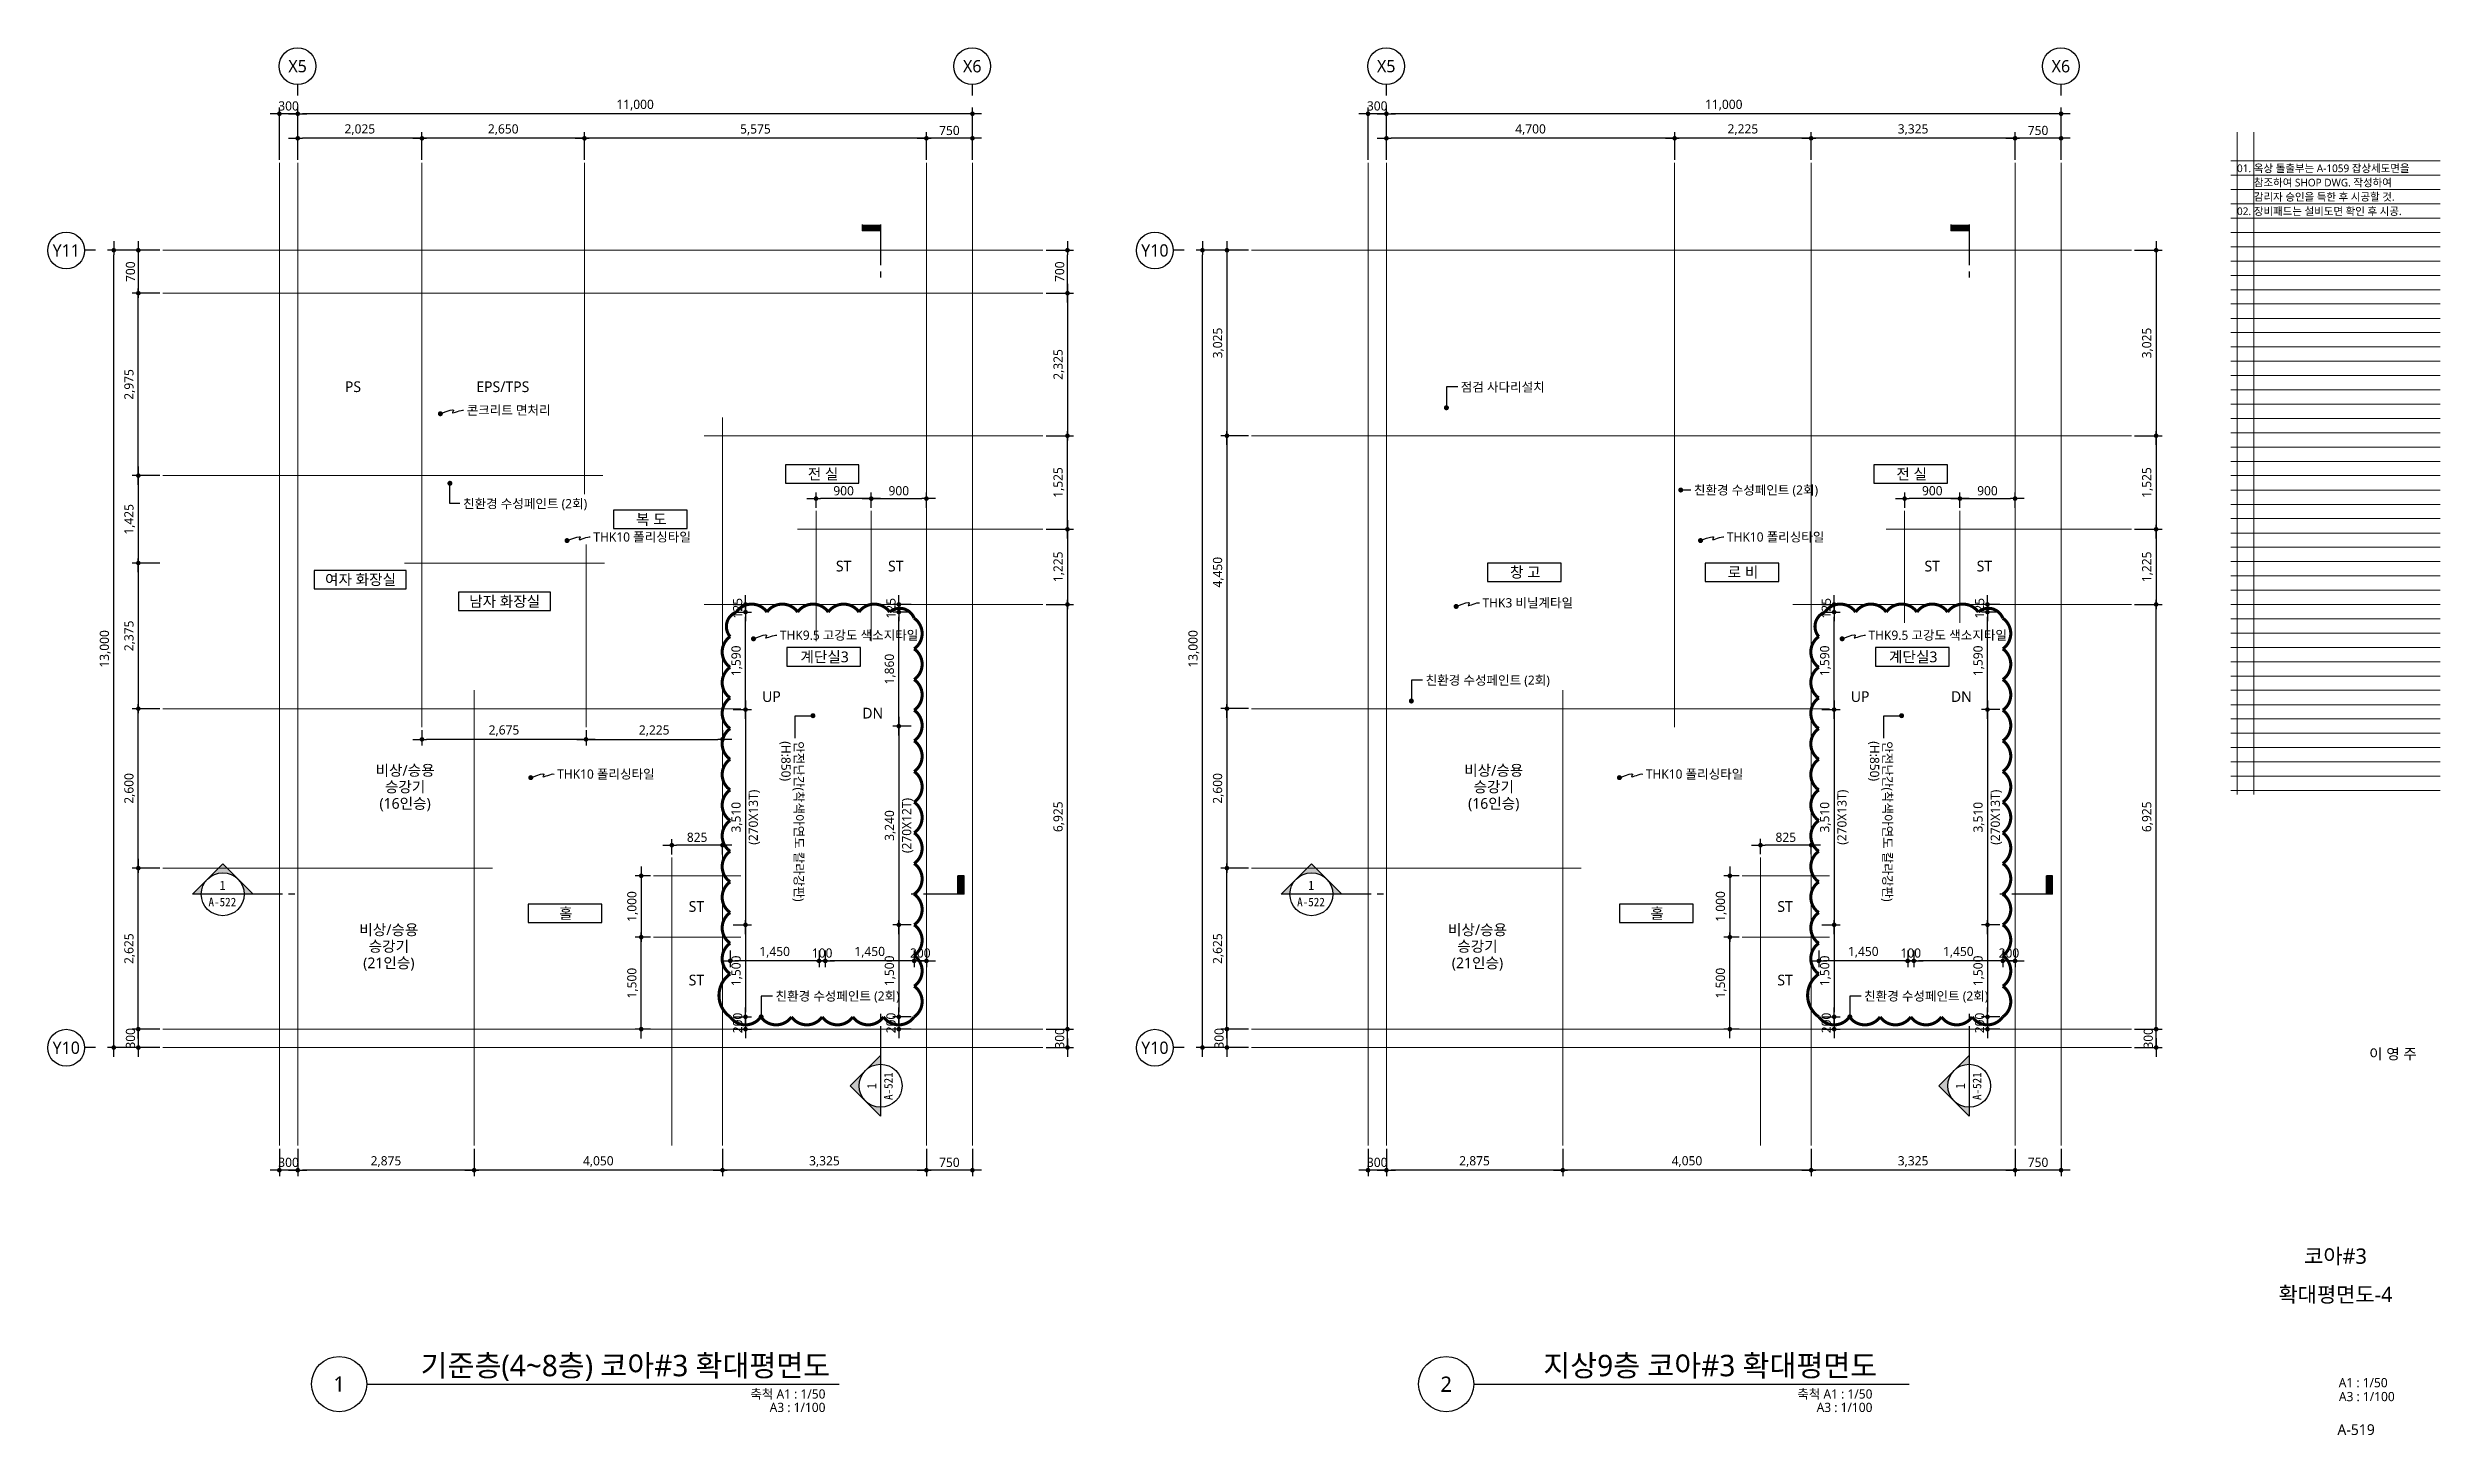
# Model space of a CAD drawing. Header units: millimetres. Extents: x 1424731 to 1631737, y 707248 to 849681.
# Drawn here: x 1550731 to 1589737, y 788374 to 810994 of the extents above; entities that cross this region are included whole.
import ezdxf
from ezdxf.enums import TextEntityAlignment as Align

# ---------------------------------------------------------------- set-up
doc = ezdxf.new("R2010")
doc.units = ezdxf.units.MM
doc.header["$MEASUREMENT"] = 0
doc.linetypes.add('CEN', pattern=[62, 60, -1, 0, -1])
doc.layers.get('0').update_dxf_attribs({"linetype": 'CONTINUOUS'})
for name, color, linetype, lineweight in [('A-AXIS-BUBL', 7, 'CONTINUOUS', 25), ('A-BORD-TEXT', 3, 'CONTINUOUS', 25), ('A-CNTL', 1, 'CEN', 15), ('A-DIMS', 7, 'CONTINUOUS', 25), ('A-MKXS-LEAD', 7, 'CONTINUOUS', 25), ('A-MKXS-MAK1', 3, 'CONTINUOUS', 25), ('A-MKXS-TEXT1', 3, 'CONTINUOUS', 25), ('A-MKXS-TEXT2', 7, 'CONTINUOUS', 25), ('A-MKXX-NAME', 3, 'CONTINUOUS', 25), ('A-MKXX-SYMB', 7, 'CONTINUOUS', 25), ('A-XXXX-SYMB', 7, 'CONTINUOUS', 25), ('A-XXXX-TXT1', 3, 'CONTINUOUS', 25), ('A-XXXX-TXT2', 3, 'CONTINUOUS', 25), ('REV-202205', 20, 'CONTINUOUS', 25)]:
    doc.layers.add(name, color=color, linetype=linetype, lineweight=lineweight)
doc.layers.add('A-XXXX-NPLT', color=144, linetype='CONTINUOUS', lineweight=15, plot=False)
doc.styles.add('HY울릉도L', font='')
doc.styles.add('돋움체', font='')
doc.styles.add('맑은 고딕', font='malgun.ttf')
doc.styles.add('맑은고딕', font='malgun.ttf')
doc.styles.get('HY울릉도L').set_extended_font_data('HYwulM')
doc.styles.get('돋움체').set_extended_font_data('DotumChe')
doc.dimstyles.new('CDIM', dxfattribs={"dimtxt": 3, "dimasz": 1.5, "dimexe": 2, "dimexo": 1, "dimgap": 1, "dimtad": 1, "dimdec": 0, "dimrnd": 0.5, "dimzin": 0, "dimdsep": 32, "dimlunit": 6, "dimtxsty": 'HY울릉도L', "dimblk1": '_CIDOT', "dimblk2": '_CIDOT', "dimsah": 1, "dimcen": 5.5, "dimclrd": 2, "dimclre": 2, "dimclrt": 7, "dimadec": 0, "dimazin": 0, "dimtfac": 1, "dimtdec": 0, "dimtix": 1, "dimtmove": 2, "dimatfit": 1, "dimldrblk": '_CIDOT', "dimfxl": 1, "dimtolj": 1, "dimtzin": 0, "dimlwd": -1, "dimarcsym": 0})

msp = doc.modelspace()

# ---------------------------------------------------------------- texts
at = {"layer": 'A-BORD-TEXT', "style": '맑은고딕'}
for s, height, p in [('이 영 주', 175, (1589356.3, 794502.3)), ('A1 : 1/50', 150, (1588881.5, 789154.6)), ('A3 : 1/100', 150, (1588996.4, 788927.9)), ('A-519', 175, (1588671.7, 788376.1))]:
    msp.add_text(s, height=height, dxfattribs=at).set_placement(p, align=Align.RIGHT)
for s, p in [('코아#3', (1588030.7, 791292.4)), ('확대평면도-4', (1588030.7, 790667.4))]:
    msp.add_text(s, height=250, dxfattribs=at).set_placement(p, align=Align.MIDDLE_CENTER)
at = {"layer": 'A-MKXS-TEXT1', "style": '맑은고딕'}
for s, p in [('점검 사다리설치', (1573767.8, 805464.4)), ('콘크리트 면처리', (1557559.9, 805086)), ('친환경 수성페인트 (2회)', (1557500.4, 803562.1)), ('친환경 수성페인트 (2회)', (1577569.8, 803784.1)), ('THK10 폴리싱타일', (1559625.3, 803018.6)), ('THK10 폴리싱타일', (1578107.3, 803018.7)), ('THK3 비닐계타일', (1574121.9, 801945.1)), ('THK9.5 고강도 색소지타일', (1562665.5, 801417.3)), ('THK9.5 고강도 색소지타일', (1580415.5, 801417.3)), ('친환경 수성페인트 (2회)', (1573196, 800683.1)), ('THK10 폴리싱타일', (1559034.6, 799152.9)), ('THK10 폴리싱타일', (1576784.6, 799152.9)), ('친환경 수성페인트 (2회)', (1562595.8, 795533)), ('친환경 수성페인트 (2회)', (1580345.8, 795533.1))]:
    msp.add_text(s, height=150, dxfattribs=at).set_placement(p, align=Align.MIDDLE_LEFT)
for s, p in [('(H:850)', (1562765.2, 799687.7)), ('안전난간(착색아연도 칼라강판)', (1562978.2, 799687.7)), ('(H:850)', (1580515.2, 799687.7)), ('안전난간(착색아연도 칼라강판)', (1580728.2, 799687.7))]:
    msp.add_text(s, height=150, rotation=270, dxfattribs=at).set_placement(p, align=Align.MIDDLE_LEFT)
at = {"layer": 'A-MKXX-NAME', "style": '맑은고딕'}
for s, p in [('PS', (1555705.7, 805468.7)), ('EPS/TPS', (1558149.1, 805468.1)), ('전 실', (1563370.3, 804043.7)), ('전 실', (1581120.3, 804043.7)), ('복 도', (1560570.3, 803306.2)), ('여자 화장실', (1555829.4, 802323.7)), ('ST', (1563705.7, 802543.7)), ('ST', (1564555.7, 802543.7)), ('창 고', (1574820.3, 802443.7)), ('로 비', (1578370.3, 802443.7)), ('ST', (1581455.7, 802543.7)), ('ST', (1582305.7, 802543.7)), ('남자 화장실', (1558179.4, 801968.7)), ('계단실3', (1563395.3, 801063.7)), ('계단실3', (1581145.3, 801063.7)), ('UP', (1562530, 800415.9)), ('UP', (1580280, 800415.9)), ('DN', (1581930, 800415.9)), ('DN', (1564180, 800145.9)), ('홀', (1559176.5, 796881.2)), ('ST', (1561305.7, 796993.7)), ('홀', (1576970.3, 796881.2)), ('ST', (1579055.7, 796993.7)), ('비상/승용', (1556290.7, 796613.7)), ('비상/승용', (1574040.7, 796613.7)), ('(21인승)', (1556290.7, 796073.7)), ('승강기', (1556290.7, 796343.7)), ('(21인승)', (1574040.7, 796073.7)), ('승강기', (1574040.7, 796343.7)), ('ST', (1561305.7, 795793.7)), ('ST', (1579055.7, 795793.7))]:
    msp.add_text(s, height=175, dxfattribs=at).set_placement(p, align=Align.MIDDLE_CENTER)
at = {"layer": 'A-XXXX-TXT1', "style": '맑은고딕'}
for s, p in [('기준층(4~8층) 코아#3 확대평면도', (1563487.8, 789228.8)), ('지상9층 코아#3 확대평면도', (1580558.7, 789228.8))]:
    msp.add_text(s, height=350, dxfattribs=at).set_placement(p, align=Align.BOTTOM_RIGHT)
for s, p in [('1', (1555480.7, 789206.2)), ('2', (1573530.7, 789206.2))]:
    msp.add_text(s, height=250, dxfattribs=at).set_placement(p, align=Align.MIDDLE)
for s, p in [('축척 A1 : 1/50', (1563410, 789120)), ('축척 A1 : 1/50', (1580480.9, 789120)), ('A3 : 1/100', (1563410, 788901.1)), ('A3 : 1/100', (1580480.9, 788901.1))]:
    msp.add_text(s, height=150, dxfattribs=at).set_placement(p, align=Align.TOP_RIGHT)
at = {"layer": 'A-XXXX-TXT2', "ltscale": 0.2, "style": '맑은고딕'}
for s, p in [('X5', (1572552.8, 810693.7)), ('X6', (1583552.8, 810693.7)), ('Y10', (1568780.7, 807690.7)), ('Y10', (1568780.7, 794690.7))]:
    msp.add_text(s, height=200, dxfattribs=at).set_placement(p, align=Align.MIDDLE)

# ---------------------------------------------------------------- blocks, each defined once
blk = doc.blocks.new('_CIDOT')
at = {"color": 0, "linetype": 'ByBlock'}
blk.add_line((2, 0), (-1, 0), dxfattribs=at)
at = {"color": 0, "linetype": 'ByBlock', "const_width": 0.5}
blk.add_lwpolyline([(-0.25, 0, 1), (0.25, 0, 1)], format="xyb", close=True, dxfattribs=at)
blk = doc.blocks.new('*D1014')
at = {"layer": 'A-DIMS', "lineweight": -2, "transparency": 16777216}
for p, q in [((2025, 14475), (2025, 14925)), ((4675, 14475), (4675, 14925))]:
    blk.add_line(p, q, dxfattribs=at)
at = {"layer": 'A-DIMS', "transparency": 16777216}
blk.add_line((4600, 14825), (2100, 14825), dxfattribs=at)
at = {"layer": 'A-DIMS', "transparency": 16777216, "xscale": 75, "yscale": 75, "zscale": 75, "rotation": 180}
blk.add_blockref('_CIDOT', (2025, 14825), dxfattribs=at)
at = {"layer": 'A-DIMS', "transparency": 16777216, "xscale": 75, "yscale": 75, "zscale": 75}
blk.add_blockref('_CIDOT', (4675, 14825), dxfattribs=at)
at = {"layer": 'A-DIMS', "color": 3, "transparency": 16777216, "insert": (3350, 14965), "char_height": 150, "attachment_point": 5, "style": '맑은고딕'}
blk.add_mtext('\\A1;2,650', dxfattribs=at)
blk = doc.blocks.new('*D1015')
at = {"layer": 'A-DIMS', "lineweight": -2, "transparency": 16777216}
for p, q in [((0, 14475), (0, 15325)), ((11000, 14475), (11000, 15325))]:
    blk.add_line(p, q, dxfattribs=at)
at = {"layer": 'A-DIMS', "transparency": 16777216}
blk.add_line((10925, 15225), (75, 15225), dxfattribs=at)
at = {"layer": 'A-DIMS', "transparency": 16777216, "xscale": 75, "yscale": 75, "zscale": 75, "rotation": 180}
blk.add_blockref('_CIDOT', (0, 15225), dxfattribs=at)
at = {"layer": 'A-DIMS', "transparency": 16777216, "xscale": 75, "yscale": 75, "zscale": 75}
blk.add_blockref('_CIDOT', (11000, 15225), dxfattribs=at)
at = {"layer": 'A-DIMS', "color": 3, "transparency": 16777216, "insert": (5500, 15365), "char_height": 150, "attachment_point": 5, "style": '맑은고딕'}
blk.add_mtext('\\A1;11,000', dxfattribs=at)
blk = doc.blocks.new('*D1016')
at = {"layer": 'A-DIMS', "lineweight": -2, "transparency": 16777216}
for p, q in [((10250, 14475), (10250, 14925)), ((11000, 14475), (11000, 14925))]:
    blk.add_line(p, q, dxfattribs=at)
at = {"layer": 'A-DIMS', "transparency": 16777216}
blk.add_line((10925, 14825), (10325, 14825), dxfattribs=at)
at = {"layer": 'A-DIMS', "transparency": 16777216, "xscale": 75, "yscale": 75, "zscale": 75, "rotation": 180}
blk.add_blockref('_CIDOT', (10250, 14825), dxfattribs=at)
at = {"layer": 'A-DIMS', "transparency": 16777216, "xscale": 75, "yscale": 75, "zscale": 75}
blk.add_blockref('_CIDOT', (11000, 14825), dxfattribs=at)
at = {"layer": 'A-DIMS', "color": 3, "transparency": 16777216, "insert": (10625, 14952), "char_height": 150, "attachment_point": 5, "style": '맑은고딕'}
blk.add_mtext('\\A1;750', dxfattribs=at)
blk = doc.blocks.new('*D1017')
at = {"layer": 'A-DIMS', "lineweight": -2, "transparency": 16777216}
for p, q in [((0, 14475), (0, 14925)), ((2025, 14475), (2025, 14925))]:
    blk.add_line(p, q, dxfattribs=at)
at = {"layer": 'A-DIMS', "transparency": 16777216}
blk.add_line((1950, 14825), (75, 14825), dxfattribs=at)
at = {"layer": 'A-DIMS', "transparency": 16777216, "xscale": 75, "yscale": 75, "zscale": 75, "rotation": 180}
blk.add_blockref('_CIDOT', (0, 14825), dxfattribs=at)
at = {"layer": 'A-DIMS', "transparency": 16777216, "xscale": 75, "yscale": 75, "zscale": 75}
blk.add_blockref('_CIDOT', (2025, 14825), dxfattribs=at)
at = {"layer": 'A-DIMS', "color": 3, "transparency": 16777216, "insert": (1012, 14965), "char_height": 150, "attachment_point": 5, "style": '맑은고딕'}
blk.add_mtext('\\A1;2,025', dxfattribs=at)
blk = doc.blocks.new('*D1018')
at = {"layer": 'A-DIMS', "transparency": 16777216}
for p, q in [((-375, 15225), (-450, 15225)), ((0, 15225), (-300, 15225)), ((75, 15225), (150, 15225))]:
    blk.add_line(p, q, dxfattribs=at)
at = {"layer": 'A-DIMS', "lineweight": -2, "transparency": 16777216}
for p, q in [((-300, 14475), (-300, 15325)), ((0, 14475), (0, 15325))]:
    blk.add_line(p, q, dxfattribs=at)
at = {"layer": 'A-DIMS', "transparency": 16777216, "xscale": 75, "yscale": 75, "zscale": 75}
blk.add_blockref('_CIDOT', (-300, 15225), dxfattribs=at)
at = {"layer": 'A-DIMS', "transparency": 16777216, "xscale": 75, "yscale": 75, "zscale": 75, "rotation": 180}
blk.add_blockref('_CIDOT', (0, 15225), dxfattribs=at)
at = {"layer": 'A-DIMS', "color": 3, "transparency": 16777216, "insert": (-150, 15352), "char_height": 150, "attachment_point": 5, "style": '맑은고딕'}
blk.add_mtext('\\A1;300', dxfattribs=at)
blk = doc.blocks.new('*D1019')
at = {"layer": 'A-DIMS', "lineweight": -2, "transparency": 16777216}
for p, q in [((-2250, 2925), (-2700, 2925)), ((-2250, 300), (-2700, 300))]:
    blk.add_line(p, q, dxfattribs=at)
at = {"layer": 'A-DIMS', "transparency": 16777216}
blk.add_line((-2600, 375), (-2600, 2850), dxfattribs=at)
at = {"layer": 'A-DIMS', "transparency": 16777216, "xscale": 75, "yscale": 75, "zscale": 75}
for p, rotation in [((-2600, 2925), 90), ((-2600, 300), 270)]:
    blk.add_blockref('_CIDOT', p, dxfattribs=dict(at, rotation=rotation))
at = {"layer": 'A-DIMS', "color": 3, "transparency": 16777216, "insert": (-2740, 1612), "char_height": 150, "attachment_point": 5, "rotation": 90, "style": '맑은고딕'}
blk.add_mtext('\\A1;2,625', dxfattribs=at)
blk = doc.blocks.new('*D1020')
at = {"layer": 'A-DIMS', "lineweight": -2, "transparency": 16777216}
for p, q in [((-2250, 13000), (-3100, 13000)), ((-2250, 0), (-3100, 0))]:
    blk.add_line(p, q, dxfattribs=at)
at = {"layer": 'A-DIMS', "transparency": 16777216}
blk.add_line((-3000, 75), (-3000, 12925), dxfattribs=at)
at = {"layer": 'A-DIMS', "transparency": 16777216, "xscale": 75, "yscale": 75, "zscale": 75}
for p, rotation in [((-3000, 13000), 90), ((-3000, 0), 270)]:
    blk.add_blockref('_CIDOT', p, dxfattribs=dict(at, rotation=rotation))
at = {"layer": 'A-DIMS', "color": 3, "transparency": 16777216, "insert": (-3140, 6500), "char_height": 150, "attachment_point": 5, "rotation": 90, "style": '맑은고딕'}
blk.add_mtext('\\A1;13,000', dxfattribs=at)
blk = doc.blocks.new('*D1021')
at = {"layer": 'A-DIMS', "lineweight": -2, "transparency": 16777216}
for p, q in [((-2250, 5525), (-2700, 5525)), ((-2250, 2925), (-2700, 2925))]:
    blk.add_line(p, q, dxfattribs=at)
at = {"layer": 'A-DIMS', "transparency": 16777216}
blk.add_line((-2600, 3000), (-2600, 5450), dxfattribs=at)
at = {"layer": 'A-DIMS', "transparency": 16777216, "xscale": 75, "yscale": 75, "zscale": 75}
for p, rotation in [((-2600, 5525), 90), ((-2600, 2925), 270)]:
    blk.add_blockref('_CIDOT', p, dxfattribs=dict(at, rotation=rotation))
at = {"layer": 'A-DIMS', "color": 3, "transparency": 16777216, "insert": (-2740, 4225), "char_height": 150, "attachment_point": 5, "rotation": 90, "style": '맑은고딕'}
blk.add_mtext('\\A1;2,600', dxfattribs=at)
blk = doc.blocks.new('*D1022')
at = {"layer": 'A-DIMS', "transparency": 16777216}
for p, q in [((12550, 375), (12550, 450)), ((12550, 0), (12550, 300)), ((12550, -75), (12550, -150))]:
    blk.add_line(p, q, dxfattribs=at)
at = {"layer": 'A-DIMS', "lineweight": -2, "transparency": 16777216}
for p, q in [((12200, 300), (12650, 300)), ((12200, 0), (12650, 0))]:
    blk.add_line(p, q, dxfattribs=at)
at = {"layer": 'A-DIMS', "transparency": 16777216, "xscale": 75, "yscale": 75, "zscale": 75}
for p, rotation in [((12550, 300), 270), ((12550, 0), 90)]:
    blk.add_blockref('_CIDOT', p, dxfattribs=dict(at, rotation=rotation))
at = {"layer": 'A-DIMS', "color": 3, "transparency": 16777216, "insert": (12423, 150), "char_height": 150, "attachment_point": 5, "rotation": 90, "style": '맑은고딕'}
blk.add_mtext('\\A1;300', dxfattribs=at)
blk = doc.blocks.new('*D1023')
at = {"layer": 'A-DIMS', "lineweight": -2, "transparency": 16777216}
for p, q in [((12200, 7225), (12650, 7225)), ((12200, 300), (12650, 300))]:
    blk.add_line(p, q, dxfattribs=at)
at = {"layer": 'A-DIMS', "transparency": 16777216}
blk.add_line((12550, 375), (12550, 7150), dxfattribs=at)
at = {"layer": 'A-DIMS', "transparency": 16777216, "xscale": 75, "yscale": 75, "zscale": 75}
for p, rotation in [((12550, 7225), 90), ((12550, 300), 270)]:
    blk.add_blockref('_CIDOT', p, dxfattribs=dict(at, rotation=rotation))
at = {"layer": 'A-DIMS', "color": 3, "transparency": 16777216, "insert": (12410, 3763), "char_height": 150, "attachment_point": 5, "rotation": 90, "style": '맑은고딕'}
blk.add_mtext('\\A1;6,925', dxfattribs=at)
blk = doc.blocks.new('*D1024')
at = {"layer": 'A-DIMS', "lineweight": -2, "transparency": 16777216}
for p, q in [((4675, 14475), (4675, 14925)), ((10250, 14475), (10250, 14925))]:
    blk.add_line(p, q, dxfattribs=at)
at = {"layer": 'A-DIMS', "transparency": 16777216}
blk.add_line((10175, 14825), (4750, 14825), dxfattribs=at)
at = {"layer": 'A-DIMS', "transparency": 16777216, "xscale": 75, "yscale": 75, "zscale": 75, "rotation": 180}
blk.add_blockref('_CIDOT', (4675, 14825), dxfattribs=at)
at = {"layer": 'A-DIMS', "transparency": 16777216, "xscale": 75, "yscale": 75, "zscale": 75}
blk.add_blockref('_CIDOT', (10250, 14825), dxfattribs=at)
at = {"layer": 'A-DIMS', "color": 3, "transparency": 16777216, "insert": (7462, 14964), "char_height": 150, "attachment_point": 5, "style": '맑은고딕'}
blk.add_mtext('\\A1;5,575', dxfattribs=at)
blk = doc.blocks.new('*D1025')
at = {"layer": 'A-DIMS', "lineweight": -2, "transparency": 16777216}
for p, q in [((-300, -1650), (-300, -2100)), ((0, -1650), (0, -2100))]:
    blk.add_line(p, q, dxfattribs=at)
at = {"layer": 'A-DIMS', "transparency": 16777216}
for p, q in [((-375, -2000), (-450, -2000)), ((0, -2000), (-300, -2000)), ((75, -2000), (150, -2000))]:
    blk.add_line(p, q, dxfattribs=at)
at = {"layer": 'A-DIMS', "transparency": 16777216, "xscale": 75, "yscale": 75, "zscale": 75}
blk.add_blockref('_CIDOT', (-300, -2000), dxfattribs=at)
at = {"layer": 'A-DIMS', "transparency": 16777216, "xscale": 75, "yscale": 75, "zscale": 75, "rotation": 180}
blk.add_blockref('_CIDOT', (0, -2000), dxfattribs=at)
at = {"layer": 'A-DIMS', "color": 3, "transparency": 16777216, "insert": (-150, -1873), "char_height": 150, "attachment_point": 5, "style": '맑은고딕'}
blk.add_mtext('\\A1;300', dxfattribs=at)
blk = doc.blocks.new('*D1026')
at = {"layer": 'A-DIMS', "lineweight": -2, "transparency": 16777216}
for p, q in [((0, -1650), (0, -2100)), ((2875, -1650), (2875, -2100))]:
    blk.add_line(p, q, dxfattribs=at)
at = {"layer": 'A-DIMS', "transparency": 16777216}
blk.add_line((2800, -2000), (75, -2000), dxfattribs=at)
at = {"layer": 'A-DIMS', "transparency": 16777216, "xscale": 75, "yscale": 75, "zscale": 75, "rotation": 180}
blk.add_blockref('_CIDOT', (0, -2000), dxfattribs=at)
at = {"layer": 'A-DIMS', "transparency": 16777216, "xscale": 75, "yscale": 75, "zscale": 75}
blk.add_blockref('_CIDOT', (2875, -2000), dxfattribs=at)
at = {"layer": 'A-DIMS', "color": 3, "transparency": 16777216, "insert": (1438, -1860), "char_height": 150, "attachment_point": 5, "style": '맑은고딕'}
blk.add_mtext('\\A1;2,875', dxfattribs=at)
blk = doc.blocks.new('*D1027')
at = {"layer": 'A-DIMS', "lineweight": -2, "transparency": 16777216}
for p, q in [((2875, -1650), (2875, -2100)), ((6925, -1650), (6925, -2100))]:
    blk.add_line(p, q, dxfattribs=at)
at = {"layer": 'A-DIMS', "transparency": 16777216}
blk.add_line((6850, -2000), (2950, -2000), dxfattribs=at)
at = {"layer": 'A-DIMS', "transparency": 16777216, "xscale": 75, "yscale": 75, "zscale": 75, "rotation": 180}
blk.add_blockref('_CIDOT', (2875, -2000), dxfattribs=at)
at = {"layer": 'A-DIMS', "transparency": 16777216, "xscale": 75, "yscale": 75, "zscale": 75}
blk.add_blockref('_CIDOT', (6925, -2000), dxfattribs=at)
at = {"layer": 'A-DIMS', "color": 3, "transparency": 16777216, "insert": (4900, -1860), "char_height": 150, "attachment_point": 5, "style": '맑은고딕'}
blk.add_mtext('\\A1;4,050', dxfattribs=at)
blk = doc.blocks.new('*D1028')
at = {"layer": 'A-DIMS', "lineweight": -2, "transparency": 16777216}
for p, q in [((6925, -1650), (6925, -2100)), ((10250, -1650), (10250, -2100))]:
    blk.add_line(p, q, dxfattribs=at)
at = {"layer": 'A-DIMS', "transparency": 16777216}
blk.add_line((10175, -2000), (7000, -2000), dxfattribs=at)
at = {"layer": 'A-DIMS', "transparency": 16777216, "xscale": 75, "yscale": 75, "zscale": 75, "rotation": 180}
blk.add_blockref('_CIDOT', (6925, -2000), dxfattribs=at)
at = {"layer": 'A-DIMS', "transparency": 16777216, "xscale": 75, "yscale": 75, "zscale": 75}
blk.add_blockref('_CIDOT', (10250, -2000), dxfattribs=at)
at = {"layer": 'A-DIMS', "color": 3, "transparency": 16777216, "insert": (8587, -1860), "char_height": 150, "attachment_point": 5, "style": '맑은고딕'}
blk.add_mtext('\\A1;3,325', dxfattribs=at)
blk = doc.blocks.new('*D1029')
at = {"layer": 'A-DIMS', "lineweight": -2, "transparency": 16777216}
for p, q in [((10250, -1650), (10250, -2100)), ((11000, -1650), (11000, -2100))]:
    blk.add_line(p, q, dxfattribs=at)
at = {"layer": 'A-DIMS', "transparency": 16777216}
blk.add_line((10925, -2000), (10325, -2000), dxfattribs=at)
at = {"layer": 'A-DIMS', "transparency": 16777216, "xscale": 75, "yscale": 75, "zscale": 75, "rotation": 180}
blk.add_blockref('_CIDOT', (10250, -2000), dxfattribs=at)
at = {"layer": 'A-DIMS', "transparency": 16777216, "xscale": 75, "yscale": 75, "zscale": 75}
blk.add_blockref('_CIDOT', (11000, -2000), dxfattribs=at)
at = {"layer": 'A-DIMS', "color": 3, "transparency": 16777216, "insert": (10625, -1873), "char_height": 150, "attachment_point": 5, "style": '맑은고딕'}
blk.add_mtext('\\A1;750', dxfattribs=at)
blk = doc.blocks.new('*D1030')
at = {"layer": 'A-DIMS', "lineweight": -2, "transparency": 16777216}
for p, q in [((-2250, 7900), (-2700, 7900)), ((-2250, 5525), (-2700, 5525))]:
    blk.add_line(p, q, dxfattribs=at)
at = {"layer": 'A-DIMS', "transparency": 16777216}
blk.add_line((-2600, 7825), (-2600, 5600), dxfattribs=at)
at = {"layer": 'A-DIMS', "transparency": 16777216, "xscale": 75, "yscale": 75, "zscale": 75}
for p, rotation in [((-2600, 7900), 90), ((-2600, 5525), 270)]:
    blk.add_blockref('_CIDOT', p, dxfattribs=dict(at, rotation=rotation))
at = {"layer": 'A-DIMS', "color": 3, "transparency": 16777216, "insert": (-2740, 6712), "char_height": 150, "attachment_point": 5, "rotation": 90, "style": '맑은고딕'}
blk.add_mtext('\\A1;2,375', dxfattribs=at)
blk = doc.blocks.new('*D1031')
at = {"layer": 'A-DIMS', "lineweight": -2, "transparency": 16777216}
for p, q in [((8450, 8800), (8450, 9050)), ((9350, 8800), (9350, 9050))]:
    blk.add_line(p, q, dxfattribs=at)
at = {"layer": 'A-DIMS', "transparency": 16777216}
blk.add_line((9275, 8950), (8525, 8950), dxfattribs=at)
at = {"layer": 'A-DIMS', "transparency": 16777216, "xscale": 75, "yscale": 75, "zscale": 75, "rotation": 180}
blk.add_blockref('_CIDOT', (8450, 8950), dxfattribs=at)
at = {"layer": 'A-DIMS', "transparency": 16777216, "xscale": 75, "yscale": 75, "zscale": 75}
blk.add_blockref('_CIDOT', (9350, 8950), dxfattribs=at)
at = {"layer": 'A-DIMS', "color": 3, "transparency": 16777216, "insert": (8900, 9077), "char_height": 150, "attachment_point": 5, "style": '맑은고딕'}
blk.add_mtext('\\A1;900', dxfattribs=at)
blk = doc.blocks.new('*D1032')
at = {"layer": 'A-DIMS', "lineweight": -2, "transparency": 16777216}
for p, q in [((9350, 8800), (9350, 9050)), ((10250, 8800), (10250, 9050))]:
    blk.add_line(p, q, dxfattribs=at)
at = {"layer": 'A-DIMS', "transparency": 16777216}
blk.add_line((9425, 8950), (10175, 8950), dxfattribs=at)
at = {"layer": 'A-DIMS', "transparency": 16777216, "xscale": 75, "yscale": 75, "zscale": 75, "rotation": 180}
blk.add_blockref('_CIDOT', (9350, 8950), dxfattribs=at)
at = {"layer": 'A-DIMS', "transparency": 16777216, "xscale": 75, "yscale": 75, "zscale": 75}
blk.add_blockref('_CIDOT', (10250, 8950), dxfattribs=at)
at = {"layer": 'A-DIMS', "color": 3, "transparency": 16777216, "insert": (9800, 9077), "char_height": 150, "attachment_point": 5, "style": '맑은고딕'}
blk.add_mtext('\\A1;900', dxfattribs=at)
blk = doc.blocks.new('*D1033')
at = {"layer": 'A-DIMS', "lineweight": -2, "transparency": 16777216}
for p, q in [((5750, 1800), (5500, 1800)), ((5750, 300), (5500, 300))]:
    blk.add_line(p, q, dxfattribs=at)
at = {"layer": 'A-DIMS', "transparency": 16777216}
blk.add_line((5600, 375), (5600, 1725), dxfattribs=at)
at = {"layer": 'A-DIMS', "transparency": 16777216, "xscale": 75, "yscale": 75, "zscale": 75}
for p, rotation in [((5600, 1800), 90), ((5600, 300), 270)]:
    blk.add_blockref('_CIDOT', p, dxfattribs=dict(at, rotation=rotation))
at = {"layer": 'A-DIMS', "color": 3, "transparency": 16777216, "insert": (5460, 1050), "char_height": 150, "attachment_point": 5, "rotation": 90, "style": '맑은고딕'}
blk.add_mtext('\\A1;1,500', dxfattribs=at)
blk = doc.blocks.new('*D1034')
at = {"layer": 'A-DIMS', "lineweight": -2, "transparency": 16777216}
for p, q in [((5750, 2800), (5500, 2800)), ((5750, 1800), (5500, 1800))]:
    blk.add_line(p, q, dxfattribs=at)
at = {"layer": 'A-DIMS', "transparency": 16777216}
blk.add_line((5600, 2725), (5600, 1875), dxfattribs=at)
at = {"layer": 'A-DIMS', "transparency": 16777216, "xscale": 75, "yscale": 75, "zscale": 75}
for p, rotation in [((5600, 2800), 90), ((5600, 1800), 270)]:
    blk.add_blockref('_CIDOT', p, dxfattribs=dict(at, rotation=rotation))
at = {"layer": 'A-DIMS', "color": 3, "transparency": 16777216, "insert": (5460, 2300), "char_height": 150, "attachment_point": 5, "rotation": 90, "style": '맑은고딕'}
blk.add_mtext('\\A1;1,000', dxfattribs=at)
blk = doc.blocks.new('*D1035')
at = {"layer": 'A-DIMS', "lineweight": -2, "transparency": 16777216}
for p, q in [((6100, 3150), (6100, 3400)), ((6925, 3150), (6925, 3400))]:
    blk.add_line(p, q, dxfattribs=at)
at = {"layer": 'A-DIMS', "transparency": 16777216}
blk.add_line((6850, 3300), (6175, 3300), dxfattribs=at)
at = {"layer": 'A-DIMS', "transparency": 16777216, "xscale": 75, "yscale": 75, "zscale": 75, "rotation": 180}
blk.add_blockref('_CIDOT', (6100, 3300), dxfattribs=at)
at = {"layer": 'A-DIMS', "transparency": 16777216, "xscale": 75, "yscale": 75, "zscale": 75}
blk.add_blockref('_CIDOT', (6925, 3300), dxfattribs=at)
at = {"layer": 'A-DIMS', "color": 3, "transparency": 16777216, "insert": (6512, 3427), "char_height": 150, "attachment_point": 5, "style": '맑은고딕'}
blk.add_mtext('\\A1;825', dxfattribs=at)
blk = doc.blocks.new('*D1036')
at = {"layer": 'A-DIMS', "lineweight": -2, "transparency": 16777216}
for p, q in [((12200, 8450), (12650, 8450)), ((12200, 7225), (12650, 7225))]:
    blk.add_line(p, q, dxfattribs=at)
at = {"layer": 'A-DIMS', "transparency": 16777216}
blk.add_line((12550, 8375), (12550, 7300), dxfattribs=at)
at = {"layer": 'A-DIMS', "transparency": 16777216, "xscale": 75, "yscale": 75, "zscale": 75}
for p, rotation in [((12550, 8450), 90), ((12550, 7225), 270)]:
    blk.add_blockref('_CIDOT', p, dxfattribs=dict(at, rotation=rotation))
at = {"layer": 'A-DIMS', "color": 3, "transparency": 16777216, "insert": (12410, 7838), "char_height": 150, "attachment_point": 5, "rotation": 90, "style": '맑은고딕'}
blk.add_mtext('\\A1;1,225', dxfattribs=at)
blk = doc.blocks.new('*D1011')
at = {"layer": 'A-DIMS', "lineweight": -2, "transparency": 16777216}
for p, q in [((12200, 9975), (12650, 9975)), ((12200, 8450), (12650, 8450))]:
    blk.add_line(p, q, dxfattribs=at)
at = {"layer": 'A-DIMS', "transparency": 16777216}
blk.add_line((12550, 8525), (12550, 9900), dxfattribs=at)
at = {"layer": 'A-DIMS', "transparency": 16777216, "xscale": 75, "yscale": 75, "zscale": 75}
for p, rotation in [((12550, 9975), 90), ((12550, 8450), 270)]:
    blk.add_blockref('_CIDOT', p, dxfattribs=dict(at, rotation=rotation))
at = {"layer": 'A-DIMS', "color": 3, "transparency": 16777216, "insert": (12410, 9213), "char_height": 150, "attachment_point": 5, "rotation": 90, "style": '맑은고딕'}
blk.add_mtext('\\A1;1,525', dxfattribs=at)
blk = doc.blocks.new('*D1012')
at = {"layer": 'A-DIMS', "lineweight": -2, "transparency": 16777216}
for p, q in [((12200, 12300), (12650, 12300)), ((12200, 9975), (12650, 9975))]:
    blk.add_line(p, q, dxfattribs=at)
at = {"layer": 'A-DIMS', "transparency": 16777216}
blk.add_line((12550, 12225), (12550, 10050), dxfattribs=at)
at = {"layer": 'A-DIMS', "transparency": 16777216, "xscale": 75, "yscale": 75, "zscale": 75}
for p, rotation in [((12550, 12300), 90), ((12550, 9975), 270)]:
    blk.add_blockref('_CIDOT', p, dxfattribs=dict(at, rotation=rotation))
at = {"layer": 'A-DIMS', "color": 3, "transparency": 16777216, "insert": (12410, 11138), "char_height": 150, "attachment_point": 5, "rotation": 90, "style": '맑은고딕'}
blk.add_mtext('\\A1;2,325', dxfattribs=at)
blk = doc.blocks.new('*D1013')
at = {"layer": 'A-DIMS', "lineweight": -2, "transparency": 16777216}
for p, q in [((12200, 13000), (12650, 13000)), ((12200, 12300), (12650, 12300))]:
    blk.add_line(p, q, dxfattribs=at)
at = {"layer": 'A-DIMS', "transparency": 16777216}
blk.add_line((12550, 12375), (12550, 12925), dxfattribs=at)
at = {"layer": 'A-DIMS', "transparency": 16777216, "xscale": 75, "yscale": 75, "zscale": 75}
for p, rotation in [((12550, 13000), 90), ((12550, 12300), 270)]:
    blk.add_blockref('_CIDOT', p, dxfattribs=dict(at, rotation=rotation))
at = {"layer": 'A-DIMS', "color": 3, "transparency": 16777216, "insert": (12423, 12650), "char_height": 150, "attachment_point": 5, "rotation": 90, "style": '맑은고딕'}
blk.add_mtext('\\A1;700', dxfattribs=at)
blk = doc.blocks.new('*D1008')
at = {"layer": 'A-DIMS', "transparency": 16777216}
for p, q in [((-2600, 375), (-2600, 450)), ((-2600, 300), (-2600, 0)), ((-2600, -75), (-2600, -150))]:
    blk.add_line(p, q, dxfattribs=at)
at = {"layer": 'A-DIMS', "lineweight": -2, "transparency": 16777216}
for p, q in [((-2250, 300), (-2700, 300)), ((-2250, 0), (-2700, 0))]:
    blk.add_line(p, q, dxfattribs=at)
at = {"layer": 'A-DIMS', "transparency": 16777216, "xscale": 75, "yscale": 75, "zscale": 75}
for p, rotation in [((-2600, 300), 270), ((-2600, 0), 90)]:
    blk.add_blockref('_CIDOT', p, dxfattribs=dict(at, rotation=rotation))
at = {"layer": 'A-DIMS', "color": 3, "transparency": 16777216, "insert": (-2727, 150), "char_height": 150, "attachment_point": 5, "rotation": 90, "style": '맑은고딕'}
blk.add_mtext('\\A1;300', dxfattribs=at)
blk = doc.blocks.new('*D1009')
at = {"layer": 'A-DIMS', "lineweight": -2, "transparency": 16777216}
for p, q in [((-2250, 12300), (-2700, 12300)), ((-2250, 9325), (-2700, 9325))]:
    blk.add_line(p, q, dxfattribs=at)
at = {"layer": 'A-DIMS', "transparency": 16777216}
blk.add_line((-2600, 9400), (-2600, 12225), dxfattribs=at)
at = {"layer": 'A-DIMS', "transparency": 16777216, "xscale": 75, "yscale": 75, "zscale": 75}
for p, rotation in [((-2600, 12300), 90), ((-2600, 9325), 270)]:
    blk.add_blockref('_CIDOT', p, dxfattribs=dict(at, rotation=rotation))
at = {"layer": 'A-DIMS', "color": 3, "transparency": 16777216, "insert": (-2740, 10812), "char_height": 150, "attachment_point": 5, "rotation": 90, "style": '맑은고딕'}
blk.add_mtext('\\A1;2,975', dxfattribs=at)
blk = doc.blocks.new('*D1010')
at = {"layer": 'A-DIMS', "lineweight": -2, "transparency": 16777216}
for p, q in [((-2250, 13000), (-2700, 13000)), ((-2250, 12300), (-2700, 12300))]:
    blk.add_line(p, q, dxfattribs=at)
at = {"layer": 'A-DIMS', "transparency": 16777216}
blk.add_line((-2600, 12925), (-2600, 12375), dxfattribs=at)
at = {"layer": 'A-DIMS', "transparency": 16777216, "xscale": 75, "yscale": 75, "zscale": 75}
for p, rotation in [((-2600, 13000), 90), ((-2600, 12300), 270)]:
    blk.add_blockref('_CIDOT', p, dxfattribs=dict(at, rotation=rotation))
at = {"layer": 'A-DIMS', "color": 3, "transparency": 16777216, "insert": (-2727, 12650), "char_height": 150, "attachment_point": 5, "rotation": 90, "style": '맑은고딕'}
blk.add_mtext('\\A1;700', dxfattribs=at)
blk = doc.blocks.new('*D1037')
at = {"layer": 'A-DIMS', "lineweight": -2, "transparency": 16777216}
for p, q in [((-2250, 9325), (-2700, 9325)), ((-2250, 7900), (-2700, 7900))]:
    blk.add_line(p, q, dxfattribs=at)
at = {"layer": 'A-DIMS', "transparency": 16777216}
blk.add_line((-2600, 9250), (-2600, 7975), dxfattribs=at)
at = {"layer": 'A-DIMS', "transparency": 16777216, "xscale": 75, "yscale": 75, "zscale": 75}
for p, rotation in [((-2600, 9325), 90), ((-2600, 7900), 270)]:
    blk.add_blockref('_CIDOT', p, dxfattribs=dict(at, rotation=rotation))
at = {"layer": 'A-DIMS', "color": 3, "transparency": 16777216, "insert": (-2740, 8612), "char_height": 150, "attachment_point": 5, "rotation": 90, "style": '맑은고딕'}
blk.add_mtext('\\A1;1,425', dxfattribs=at)
blk = doc.blocks.new('*D1038')
at = {"layer": 'A-DIMS', "lineweight": -2, "transparency": 16777216}
for p, q in [((2025, 5175), (2025, 4925)), ((4700, 5175), (4700, 4925))]:
    blk.add_line(p, q, dxfattribs=at)
at = {"layer": 'A-DIMS', "transparency": 16777216}
blk.add_line((4625, 5025), (2100, 5025), dxfattribs=at)
at = {"layer": 'A-DIMS', "transparency": 16777216, "xscale": 75, "yscale": 75, "zscale": 75, "rotation": 180}
blk.add_blockref('_CIDOT', (2025, 5025), dxfattribs=at)
at = {"layer": 'A-DIMS', "transparency": 16777216, "xscale": 75, "yscale": 75, "zscale": 75}
blk.add_blockref('_CIDOT', (4700, 5025), dxfattribs=at)
at = {"layer": 'A-DIMS', "color": 3, "transparency": 16777216, "insert": (3362, 5165), "char_height": 150, "attachment_point": 5, "style": '맑은고딕'}
blk.add_mtext('\\A1;2,675', dxfattribs=at)
blk = doc.blocks.new('*D1039')
at = {"layer": 'A-DIMS', "lineweight": -2, "transparency": 16777216}
for p, q in [((4700, 5175), (4700, 4925)), ((6925, 5175), (6925, 4925))]:
    blk.add_line(p, q, dxfattribs=at)
at = {"layer": 'A-DIMS', "transparency": 16777216}
blk.add_line((4775, 5025), (6850, 5025), dxfattribs=at)
at = {"layer": 'A-DIMS', "transparency": 16777216, "xscale": 75, "yscale": 75, "zscale": 75, "rotation": 180}
blk.add_blockref('_CIDOT', (4700, 5025), dxfattribs=at)
at = {"layer": 'A-DIMS', "transparency": 16777216, "xscale": 75, "yscale": 75, "zscale": 75}
blk.add_blockref('_CIDOT', (6925, 5025), dxfattribs=at)
at = {"layer": 'A-DIMS', "color": 3, "transparency": 16777216, "insert": (5812, 5165), "char_height": 150, "attachment_point": 5, "style": '맑은고딕'}
blk.add_mtext('\\A1;2,225', dxfattribs=at)
blk = doc.blocks.new('비상승용승강기16인승')
at = {"layer": 'A-MKXX-NAME', "style": '맑은고딕'}
for s, p in [('비상/승용', (0, 270)), ('승강기', (0, 0)), ('(16인승)', (0, -270))]:
    blk.add_text(s, height=175, dxfattribs=at).set_placement(p, align=Align.MIDDLE_CENTER)
blk = doc.blocks.new('*D143')
at = {"layer": 'A-DIMS', "lineweight": -2, "transparency": 16777216}
for p, q in [((1577256, 809169), (1577256, 809619)), ((1579481, 809169), (1579481, 809619))]:
    blk.add_line(p, q, dxfattribs=at)
at = {"layer": 'A-DIMS', "transparency": 16777216}
blk.add_line((1579406, 809519), (1577331, 809519), dxfattribs=at)
at = {"layer": 'A-DIMS', "transparency": 16777216, "xscale": 75, "yscale": 75, "zscale": 75, "rotation": 180}
blk.add_blockref('_CIDOT', (1577256, 809519), dxfattribs=at)
at = {"layer": 'A-DIMS', "transparency": 16777216, "xscale": 75, "yscale": 75, "zscale": 75}
blk.add_blockref('_CIDOT', (1579481, 809519), dxfattribs=at)
at = {"layer": 'A-DIMS', "color": 3, "transparency": 16777216, "insert": (1578368, 809659), "char_height": 150, "attachment_point": 5, "style": '맑은고딕'}
blk.add_mtext('\\A1;2,225', dxfattribs=at)
blk = doc.blocks.new('*D144')
at = {"layer": 'A-DIMS', "lineweight": -2, "transparency": 16777216}
for p, q in [((1572556, 809169), (1572556, 810019)), ((1583556, 809169), (1583556, 810019))]:
    blk.add_line(p, q, dxfattribs=at)
at = {"layer": 'A-DIMS', "transparency": 16777216}
blk.add_line((1583481, 809919), (1572631, 809919), dxfattribs=at)
at = {"layer": 'A-DIMS', "transparency": 16777216, "xscale": 75, "yscale": 75, "zscale": 75, "rotation": 180}
blk.add_blockref('_CIDOT', (1572556, 809919), dxfattribs=at)
at = {"layer": 'A-DIMS', "transparency": 16777216, "xscale": 75, "yscale": 75, "zscale": 75}
blk.add_blockref('_CIDOT', (1583556, 809919), dxfattribs=at)
at = {"layer": 'A-DIMS', "color": 3, "transparency": 16777216, "insert": (1578056, 810059), "char_height": 150, "attachment_point": 5, "style": '맑은고딕'}
blk.add_mtext('\\A1;11,000', dxfattribs=at)
blk = doc.blocks.new('*D145')
at = {"layer": 'A-DIMS', "lineweight": -2, "transparency": 16777216}
for p, q in [((1582806, 809169), (1582806, 809619)), ((1583556, 809169), (1583556, 809619))]:
    blk.add_line(p, q, dxfattribs=at)
at = {"layer": 'A-DIMS', "transparency": 16777216}
blk.add_line((1583481, 809519), (1582881, 809519), dxfattribs=at)
at = {"layer": 'A-DIMS', "transparency": 16777216, "xscale": 75, "yscale": 75, "zscale": 75, "rotation": 180}
blk.add_blockref('_CIDOT', (1582806, 809519), dxfattribs=at)
at = {"layer": 'A-DIMS', "transparency": 16777216, "xscale": 75, "yscale": 75, "zscale": 75}
blk.add_blockref('_CIDOT', (1583556, 809519), dxfattribs=at)
at = {"layer": 'A-DIMS', "color": 3, "transparency": 16777216, "insert": (1583181, 809646), "char_height": 150, "attachment_point": 5, "style": '맑은고딕'}
blk.add_mtext('\\A1;750', dxfattribs=at)
blk = doc.blocks.new('*D146')
at = {"layer": 'A-DIMS', "lineweight": -2, "transparency": 16777216}
for p, q in [((1572556, 809169), (1572556, 809619)), ((1577256, 809169), (1577256, 809619))]:
    blk.add_line(p, q, dxfattribs=at)
at = {"layer": 'A-DIMS', "transparency": 16777216}
blk.add_line((1577181, 809519), (1572631, 809519), dxfattribs=at)
at = {"layer": 'A-DIMS', "transparency": 16777216, "xscale": 75, "yscale": 75, "zscale": 75, "rotation": 180}
blk.add_blockref('_CIDOT', (1572556, 809519), dxfattribs=at)
at = {"layer": 'A-DIMS', "transparency": 16777216, "xscale": 75, "yscale": 75, "zscale": 75}
blk.add_blockref('_CIDOT', (1577256, 809519), dxfattribs=at)
at = {"layer": 'A-DIMS', "color": 3, "transparency": 16777216, "insert": (1574906, 809659), "char_height": 150, "attachment_point": 5, "style": '맑은고딕'}
blk.add_mtext('\\A1;4,700', dxfattribs=at)
blk = doc.blocks.new('*D147')
at = {"layer": 'A-DIMS', "transparency": 16777216}
for p, q in [((1572181, 809919), (1572106, 809919)), ((1572556, 809919), (1572256, 809919)), ((1572631, 809919), (1572706, 809919))]:
    blk.add_line(p, q, dxfattribs=at)
at = {"layer": 'A-DIMS', "lineweight": -2, "transparency": 16777216}
for p, q in [((1572256, 809169), (1572256, 810019)), ((1572556, 809169), (1572556, 810019))]:
    blk.add_line(p, q, dxfattribs=at)
at = {"layer": 'A-DIMS', "transparency": 16777216, "xscale": 75, "yscale": 75, "zscale": 75}
blk.add_blockref('_CIDOT', (1572256, 809919), dxfattribs=at)
at = {"layer": 'A-DIMS', "transparency": 16777216, "xscale": 75, "yscale": 75, "zscale": 75, "rotation": 180}
blk.add_blockref('_CIDOT', (1572556, 809919), dxfattribs=at)
at = {"layer": 'A-DIMS', "color": 3, "transparency": 16777216, "insert": (1572406, 810046), "char_height": 150, "attachment_point": 5, "style": '맑은고딕'}
blk.add_mtext('\\A1;300', dxfattribs=at)
blk = doc.blocks.new('*D148')
at = {"layer": 'A-DIMS', "lineweight": -2, "transparency": 16777216}
for p, q in [((1570306, 797619), (1569856, 797619)), ((1570306, 794994), (1569856, 794994))]:
    blk.add_line(p, q, dxfattribs=at)
at = {"layer": 'A-DIMS', "transparency": 16777216}
blk.add_line((1569956, 795069), (1569956, 797544), dxfattribs=at)
at = {"layer": 'A-DIMS', "transparency": 16777216, "xscale": 75, "yscale": 75, "zscale": 75}
for p, rotation in [((1569956, 797619), 90), ((1569956, 794994), 270)]:
    blk.add_blockref('_CIDOT', p, dxfattribs=dict(at, rotation=rotation))
at = {"layer": 'A-DIMS', "color": 3, "transparency": 16777216, "insert": (1569816, 796306), "char_height": 150, "attachment_point": 5, "rotation": 90, "style": '맑은고딕'}
blk.add_mtext('\\A1;2,625', dxfattribs=at)
blk = doc.blocks.new('*D149')
at = {"layer": 'A-DIMS', "lineweight": -2, "transparency": 16777216}
for p, q in [((1570306, 807694), (1569456, 807694)), ((1570306, 794694), (1569456, 794694))]:
    blk.add_line(p, q, dxfattribs=at)
at = {"layer": 'A-DIMS', "transparency": 16777216}
blk.add_line((1569556, 794769), (1569556, 807619), dxfattribs=at)
at = {"layer": 'A-DIMS', "transparency": 16777216, "xscale": 75, "yscale": 75, "zscale": 75}
for p, rotation in [((1569556, 807694), 90), ((1569556, 794694), 270)]:
    blk.add_blockref('_CIDOT', p, dxfattribs=dict(at, rotation=rotation))
at = {"layer": 'A-DIMS', "color": 3, "transparency": 16777216, "insert": (1569415, 801194), "char_height": 150, "attachment_point": 5, "rotation": 90, "style": '맑은고딕'}
blk.add_mtext('\\A1;13,000', dxfattribs=at)
blk = doc.blocks.new('*D150')
at = {"layer": 'A-DIMS', "lineweight": -2, "transparency": 16777216}
for p, q in [((1584756, 794994), (1585206, 794994)), ((1584756, 794694), (1585206, 794694))]:
    blk.add_line(p, q, dxfattribs=at)
at = {"layer": 'A-DIMS', "transparency": 16777216}
for p, q in [((1585106, 795069), (1585106, 795144)), ((1585106, 794694), (1585106, 794994)), ((1585106, 794619), (1585106, 794544))]:
    blk.add_line(p, q, dxfattribs=at)
at = {"layer": 'A-DIMS', "transparency": 16777216, "xscale": 75, "yscale": 75, "zscale": 75}
for p, rotation in [((1585106, 794994), 270), ((1585106, 794694), 90)]:
    blk.add_blockref('_CIDOT', p, dxfattribs=dict(at, rotation=rotation))
at = {"layer": 'A-DIMS', "color": 3, "transparency": 16777216, "insert": (1584978, 794844), "char_height": 150, "attachment_point": 5, "rotation": 90, "style": '맑은고딕'}
blk.add_mtext('\\A1;300', dxfattribs=at)
blk = doc.blocks.new('*D151')
at = {"layer": 'A-DIMS', "lineweight": -2, "transparency": 16777216}
for p, q in [((1584756, 801919), (1585206, 801919)), ((1584756, 794994), (1585206, 794994))]:
    blk.add_line(p, q, dxfattribs=at)
at = {"layer": 'A-DIMS', "transparency": 16777216}
blk.add_line((1585106, 795069), (1585106, 801844), dxfattribs=at)
at = {"layer": 'A-DIMS', "transparency": 16777216, "xscale": 75, "yscale": 75, "zscale": 75}
for p, rotation in [((1585106, 801919), 90), ((1585106, 794994), 270)]:
    blk.add_blockref('_CIDOT', p, dxfattribs=dict(at, rotation=rotation))
at = {"layer": 'A-DIMS', "color": 3, "transparency": 16777216, "insert": (1584966, 798456), "char_height": 150, "attachment_point": 5, "rotation": 90, "style": '맑은고딕'}
blk.add_mtext('\\A1;6,925', dxfattribs=at)
blk = doc.blocks.new('*D152')
at = {"layer": 'A-DIMS', "lineweight": -2, "transparency": 16777216}
for p, q in [((1579481, 809169), (1579481, 809619)), ((1582806, 809169), (1582806, 809619))]:
    blk.add_line(p, q, dxfattribs=at)
at = {"layer": 'A-DIMS', "transparency": 16777216}
blk.add_line((1582731, 809519), (1579556, 809519), dxfattribs=at)
at = {"layer": 'A-DIMS', "transparency": 16777216, "xscale": 75, "yscale": 75, "zscale": 75, "rotation": 180}
blk.add_blockref('_CIDOT', (1579481, 809519), dxfattribs=at)
at = {"layer": 'A-DIMS', "transparency": 16777216, "xscale": 75, "yscale": 75, "zscale": 75}
blk.add_blockref('_CIDOT', (1582806, 809519), dxfattribs=at)
at = {"layer": 'A-DIMS', "color": 3, "transparency": 16777216, "insert": (1581143, 809659), "char_height": 150, "attachment_point": 5, "style": '맑은고딕'}
blk.add_mtext('\\A1;3,325', dxfattribs=at)
blk = doc.blocks.new('*D153')
at = {"layer": 'A-DIMS', "lineweight": -2, "transparency": 16777216}
for p, q in [((1572256, 793044), (1572256, 792594)), ((1572556, 793044), (1572556, 792594))]:
    blk.add_line(p, q, dxfattribs=at)
at = {"layer": 'A-DIMS', "transparency": 16777216}
for p, q in [((1572181, 792694), (1572106, 792694)), ((1572556, 792694), (1572256, 792694)), ((1572631, 792694), (1572706, 792694))]:
    blk.add_line(p, q, dxfattribs=at)
at = {"layer": 'A-DIMS', "transparency": 16777216, "xscale": 75, "yscale": 75, "zscale": 75}
blk.add_blockref('_CIDOT', (1572256, 792694), dxfattribs=at)
at = {"layer": 'A-DIMS', "transparency": 16777216, "xscale": 75, "yscale": 75, "zscale": 75, "rotation": 180}
blk.add_blockref('_CIDOT', (1572556, 792694), dxfattribs=at)
at = {"layer": 'A-DIMS', "color": 3, "transparency": 16777216, "insert": (1572406, 792821), "char_height": 150, "attachment_point": 5, "style": '맑은고딕'}
blk.add_mtext('\\A1;300', dxfattribs=at)
blk = doc.blocks.new('*D154')
at = {"layer": 'A-DIMS', "lineweight": -2, "transparency": 16777216}
for p, q in [((1572556, 793044), (1572556, 792594)), ((1575431, 793044), (1575431, 792594))]:
    blk.add_line(p, q, dxfattribs=at)
at = {"layer": 'A-DIMS', "transparency": 16777216}
blk.add_line((1575356, 792694), (1572631, 792694), dxfattribs=at)
at = {"layer": 'A-DIMS', "transparency": 16777216, "xscale": 75, "yscale": 75, "zscale": 75, "rotation": 180}
blk.add_blockref('_CIDOT', (1572556, 792694), dxfattribs=at)
at = {"layer": 'A-DIMS', "transparency": 16777216, "xscale": 75, "yscale": 75, "zscale": 75}
blk.add_blockref('_CIDOT', (1575431, 792694), dxfattribs=at)
at = {"layer": 'A-DIMS', "color": 3, "transparency": 16777216, "insert": (1573993, 792834), "char_height": 150, "attachment_point": 5, "style": '맑은고딕'}
blk.add_mtext('\\A1;2,875', dxfattribs=at)
blk = doc.blocks.new('*D155')
at = {"layer": 'A-DIMS', "lineweight": -2, "transparency": 16777216}
for p, q in [((1575431, 793044), (1575431, 792594)), ((1579481, 793044), (1579481, 792594))]:
    blk.add_line(p, q, dxfattribs=at)
at = {"layer": 'A-DIMS', "transparency": 16777216}
blk.add_line((1579406, 792694), (1575506, 792694), dxfattribs=at)
at = {"layer": 'A-DIMS', "transparency": 16777216, "xscale": 75, "yscale": 75, "zscale": 75, "rotation": 180}
blk.add_blockref('_CIDOT', (1575431, 792694), dxfattribs=at)
at = {"layer": 'A-DIMS', "transparency": 16777216, "xscale": 75, "yscale": 75, "zscale": 75}
blk.add_blockref('_CIDOT', (1579481, 792694), dxfattribs=at)
at = {"layer": 'A-DIMS', "color": 3, "transparency": 16777216, "insert": (1577456, 792834), "char_height": 150, "attachment_point": 5, "style": '맑은고딕'}
blk.add_mtext('\\A1;4,050', dxfattribs=at)
blk = doc.blocks.new('*D156')
at = {"layer": 'A-DIMS', "lineweight": -2, "transparency": 16777216}
for p, q in [((1579481, 793044), (1579481, 792594)), ((1582806, 793044), (1582806, 792594))]:
    blk.add_line(p, q, dxfattribs=at)
at = {"layer": 'A-DIMS', "transparency": 16777216}
blk.add_line((1582731, 792694), (1579556, 792694), dxfattribs=at)
at = {"layer": 'A-DIMS', "transparency": 16777216, "xscale": 75, "yscale": 75, "zscale": 75, "rotation": 180}
blk.add_blockref('_CIDOT', (1579481, 792694), dxfattribs=at)
at = {"layer": 'A-DIMS', "transparency": 16777216, "xscale": 75, "yscale": 75, "zscale": 75}
blk.add_blockref('_CIDOT', (1582806, 792694), dxfattribs=at)
at = {"layer": 'A-DIMS', "color": 3, "transparency": 16777216, "insert": (1581143, 792834), "char_height": 150, "attachment_point": 5, "style": '맑은고딕'}
blk.add_mtext('\\A1;3,325', dxfattribs=at)
blk = doc.blocks.new('*D157')
at = {"layer": 'A-DIMS', "lineweight": -2, "transparency": 16777216}
for p, q in [((1582806, 793044), (1582806, 792594)), ((1583556, 793044), (1583556, 792594))]:
    blk.add_line(p, q, dxfattribs=at)
at = {"layer": 'A-DIMS', "transparency": 16777216}
blk.add_line((1583481, 792694), (1582881, 792694), dxfattribs=at)
at = {"layer": 'A-DIMS', "transparency": 16777216, "xscale": 75, "yscale": 75, "zscale": 75, "rotation": 180}
blk.add_blockref('_CIDOT', (1582806, 792694), dxfattribs=at)
at = {"layer": 'A-DIMS', "transparency": 16777216, "xscale": 75, "yscale": 75, "zscale": 75}
blk.add_blockref('_CIDOT', (1583556, 792694), dxfattribs=at)
at = {"layer": 'A-DIMS', "color": 3, "transparency": 16777216, "insert": (1583181, 792821), "char_height": 150, "attachment_point": 5, "style": '맑은고딕'}
blk.add_mtext('\\A1;750', dxfattribs=at)
blk = doc.blocks.new('*D380')
at = {"layer": 'A-DIMS', "lineweight": -2, "transparency": 16777216}
for p, q in [((1570306, 800219), (1569856, 800219)), ((1570306, 797619), (1569856, 797619))]:
    blk.add_line(p, q, dxfattribs=at)
at = {"layer": 'A-DIMS', "transparency": 16777216}
blk.add_line((1569956, 800144), (1569956, 797694), dxfattribs=at)
at = {"layer": 'A-DIMS', "transparency": 16777216, "xscale": 75, "yscale": 75, "zscale": 75}
for p, rotation in [((1569956, 800219), 90), ((1569956, 797619), 270)]:
    blk.add_blockref('_CIDOT', p, dxfattribs=dict(at, rotation=rotation))
at = {"layer": 'A-DIMS', "color": 3, "transparency": 16777216, "insert": (1569816, 798919), "char_height": 150, "attachment_point": 5, "rotation": 90, "style": '맑은고딕'}
blk.add_mtext('\\A1;2,600', dxfattribs=at)
blk = doc.blocks.new('*D381')
at = {"layer": 'A-DIMS', "lineweight": -2, "transparency": 16777216}
for p, q in [((1581006, 803494), (1581006, 803744)), ((1581906, 803494), (1581906, 803744))]:
    blk.add_line(p, q, dxfattribs=at)
at = {"layer": 'A-DIMS', "transparency": 16777216}
blk.add_line((1581831, 803644), (1581081, 803644), dxfattribs=at)
at = {"layer": 'A-DIMS', "transparency": 16777216, "xscale": 75, "yscale": 75, "zscale": 75, "rotation": 180}
blk.add_blockref('_CIDOT', (1581006, 803644), dxfattribs=at)
at = {"layer": 'A-DIMS', "transparency": 16777216, "xscale": 75, "yscale": 75, "zscale": 75}
blk.add_blockref('_CIDOT', (1581906, 803644), dxfattribs=at)
at = {"layer": 'A-DIMS', "color": 3, "transparency": 16777216, "insert": (1581456, 803771), "char_height": 150, "attachment_point": 5, "style": '맑은고딕'}
blk.add_mtext('\\A1;900', dxfattribs=at)
blk = doc.blocks.new('*D382')
at = {"layer": 'A-DIMS', "lineweight": -2, "transparency": 16777216}
for p, q in [((1581906, 803494), (1581906, 803744)), ((1582806, 803494), (1582806, 803744))]:
    blk.add_line(p, q, dxfattribs=at)
at = {"layer": 'A-DIMS', "transparency": 16777216}
blk.add_line((1581981, 803644), (1582731, 803644), dxfattribs=at)
at = {"layer": 'A-DIMS', "transparency": 16777216, "xscale": 75, "yscale": 75, "zscale": 75, "rotation": 180}
blk.add_blockref('_CIDOT', (1581906, 803644), dxfattribs=at)
at = {"layer": 'A-DIMS', "transparency": 16777216, "xscale": 75, "yscale": 75, "zscale": 75}
blk.add_blockref('_CIDOT', (1582806, 803644), dxfattribs=at)
at = {"layer": 'A-DIMS', "color": 3, "transparency": 16777216, "insert": (1582356, 803771), "char_height": 150, "attachment_point": 5, "style": '맑은고딕'}
blk.add_mtext('\\A1;900', dxfattribs=at)
blk = doc.blocks.new('*D383')
at = {"layer": 'A-DIMS', "lineweight": -2, "transparency": 16777216}
for p, q in [((1578306, 796494), (1578056, 796494)), ((1578306, 794994), (1578056, 794994))]:
    blk.add_line(p, q, dxfattribs=at)
at = {"layer": 'A-DIMS', "transparency": 16777216}
blk.add_line((1578156, 795069), (1578156, 796419), dxfattribs=at)
at = {"layer": 'A-DIMS', "transparency": 16777216, "xscale": 75, "yscale": 75, "zscale": 75}
for p, rotation in [((1578156, 796494), 90), ((1578156, 794994), 270)]:
    blk.add_blockref('_CIDOT', p, dxfattribs=dict(at, rotation=rotation))
at = {"layer": 'A-DIMS', "color": 3, "transparency": 16777216, "insert": (1578015, 795744), "char_height": 150, "attachment_point": 5, "rotation": 90, "style": '맑은고딕'}
blk.add_mtext('\\A1;1,500', dxfattribs=at)
blk = doc.blocks.new('*D384')
at = {"layer": 'A-DIMS', "lineweight": -2, "transparency": 16777216}
for p, q in [((1578306, 797494), (1578056, 797494)), ((1578306, 796494), (1578056, 796494))]:
    blk.add_line(p, q, dxfattribs=at)
at = {"layer": 'A-DIMS', "transparency": 16777216}
blk.add_line((1578156, 797419), (1578156, 796569), dxfattribs=at)
at = {"layer": 'A-DIMS', "transparency": 16777216, "xscale": 75, "yscale": 75, "zscale": 75}
for p, rotation in [((1578156, 797494), 90), ((1578156, 796494), 270)]:
    blk.add_blockref('_CIDOT', p, dxfattribs=dict(at, rotation=rotation))
at = {"layer": 'A-DIMS', "color": 3, "transparency": 16777216, "insert": (1578015, 796994), "char_height": 150, "attachment_point": 5, "rotation": 90, "style": '맑은고딕'}
blk.add_mtext('\\A1;1,000', dxfattribs=at)
blk = doc.blocks.new('*D385')
at = {"layer": 'A-DIMS', "lineweight": -2, "transparency": 16777216}
for p, q in [((1578656, 797844), (1578656, 798094)), ((1579481, 797844), (1579481, 798094))]:
    blk.add_line(p, q, dxfattribs=at)
at = {"layer": 'A-DIMS', "transparency": 16777216}
blk.add_line((1579406, 797994), (1578731, 797994), dxfattribs=at)
at = {"layer": 'A-DIMS', "transparency": 16777216, "xscale": 75, "yscale": 75, "zscale": 75, "rotation": 180}
blk.add_blockref('_CIDOT', (1578656, 797994), dxfattribs=at)
at = {"layer": 'A-DIMS', "transparency": 16777216, "xscale": 75, "yscale": 75, "zscale": 75}
blk.add_blockref('_CIDOT', (1579481, 797994), dxfattribs=at)
at = {"layer": 'A-DIMS', "color": 3, "transparency": 16777216, "insert": (1579068, 798121), "char_height": 150, "attachment_point": 5, "style": '맑은고딕'}
blk.add_mtext('\\A1;825', dxfattribs=at)
blk = doc.blocks.new('*D411')
at = {"layer": 'A-DIMS', "lineweight": -2, "transparency": 16777216}
for p, q in [((1584756, 803144), (1585206, 803144)), ((1584756, 801919), (1585206, 801919))]:
    blk.add_line(p, q, dxfattribs=at)
at = {"layer": 'A-DIMS', "transparency": 16777216}
blk.add_line((1585106, 803069), (1585106, 801994), dxfattribs=at)
at = {"layer": 'A-DIMS', "transparency": 16777216, "xscale": 75, "yscale": 75, "zscale": 75}
for p, rotation in [((1585106, 803144), 90), ((1585106, 801919), 270)]:
    blk.add_blockref('_CIDOT', p, dxfattribs=dict(at, rotation=rotation))
at = {"layer": 'A-DIMS', "color": 3, "transparency": 16777216, "insert": (1584965, 802531), "char_height": 150, "attachment_point": 5, "rotation": 90, "style": '맑은고딕'}
blk.add_mtext('\\A1;1,225', dxfattribs=at)
blk = doc.blocks.new('CORE 3- 단면')
at = {"layer": 'A-MKXS-MAK1'}
for points in [[(9245, 14613), (9245, 14713), (9545, 14713), (9545, 14613)], [(10806, 4095), (10906, 4095), (10906, 3795), (10806, 3795)]]:
    blk.add_hatch(color=256, dxfattribs=at).paths.add_polyline_path(points)
h = blk.add_hatch(color=256, dxfattribs=at)
h.paths.add_polyline_path([(-1180, 4290), (-933, 4042, 0.414214), (-1428, 4042)])
h.paths.add_polyline_path([(-933, 4042), (-685, 3795), (-830, 3795, 0.198912)])
h.paths.add_polyline_path([(-1428, 4042, 0.198912), (-1530, 3795), (-1675, 3795)])
h = blk.add_hatch(color=256, dxfattribs=at)
h.paths.add_polyline_path([(9050, 672), (9297, 919, 0.414214), (9297, 424)])
h.paths.add_polyline_path([(9297, 919), (9545, 1167), (9545, 1022, 0.198912)])
h.paths.add_polyline_path([(9297, 424, 0.198912), (9545, 322), (9545, 177)])
for p, q in [((9245, 14713), (9245, 14613)), ((9545, 14613), (9245, 14613)), ((9545, 14713), (9545, 14050)), ((9545, 13950), (9545, 13850)), ((-1675, 3795), (-1180, 4290)), ((-685, 3795), (-1180, 4290)), ((10906, 4095), (10806, 4095)), ((10806, 3795), (10806, 4095)), ((10906, 3795), (10906, 4095)), ((-207, 3795), (-1675, 3795)), ((-7, 3795), (-107, 3795)), ((10143, 3795), (10043, 3795)), ((10906, 3795), (10243, 3795)), ((9545, 1845), (9545, 1745)), ((9545, 1645), (9545, 177)), ((9545, 1167), (9050, 672)), ((9545, 177), (9050, 672))]:
    blk.add_line(p, q, dxfattribs=at)
for centre in [(-1180, 3795), (9545, 672)]:
    blk.add_circle(centre, 350, dxfattribs=at)
at = {"layer": 'A-MKXS-TEXT2', "style": '돋움체'}
for s, height, p in [('1', 150, (-1184, 3939)), ('A-522', 140, (-1187, 3667))]:
    blk.add_text(s, height=height, dxfattribs=at).set_placement(p, align=Align.MIDDLE)
for s, height, p in [('A-521', 140, (9673, 665)), ('1', 150, (9401, 668))]:
    blk.add_text(s, height=height, rotation=90, dxfattribs=at).set_placement(p, align=Align.MIDDLE)
blk = doc.blocks.new('*D835')
at = {"layer": 'A-DIMS', "lineweight": -2, "transparency": 16777216}
for p, q in [((1561906, 801794), (1562206, 801794)), ((1561906, 800204), (1562206, 800204))]:
    blk.add_line(p, q, dxfattribs=at)
at = {"layer": 'A-DIMS', "transparency": 16777216}
blk.add_line((1562106, 800279), (1562106, 801719), dxfattribs=at)
at = {"layer": 'A-DIMS', "transparency": 16777216, "xscale": 75, "yscale": 75, "zscale": 75}
for p, rotation in [((1562106, 801794), 90), ((1562106, 800204), 270)]:
    blk.add_blockref('_CIDOT', p, dxfattribs=dict(at, rotation=rotation))
at = {"layer": 'A-DIMS', "color": 3, "transparency": 16777216, "insert": (1561965, 800999), "char_height": 150, "attachment_point": 5, "rotation": 90, "style": '맑은고딕'}
blk.add_mtext('\\A1;1,590', dxfattribs=at)
blk = doc.blocks.new('*D836')
at = {"layer": 'A-DIMS', "lineweight": -2, "transparency": 16777216}
for p, q in [((1561906, 800204), (1562206, 800204)), ((1561906, 796694), (1562206, 796694))]:
    blk.add_line(p, q, dxfattribs=at)
at = {"layer": 'A-DIMS', "transparency": 16777216}
blk.add_line((1562106, 800129), (1562106, 796769), dxfattribs=at)
at = {"layer": 'A-DIMS', "transparency": 16777216, "xscale": 75, "yscale": 75, "zscale": 75}
for p, rotation in [((1562106, 800204), 90), ((1562106, 796694), 270)]:
    blk.add_blockref('_CIDOT', p, dxfattribs=dict(at, rotation=rotation))
at = {"layer": 'A-DIMS', "color": 3, "transparency": 16777216, "char_height": 150, "attachment_point": 5, "rotation": 90, "style": '맑은고딕'}
for s, insert in [('\\A1;(270X13T)', (1562249, 798449)), ('\\A1;3,510', (1561965, 798449))]:
    blk.add_mtext(s, dxfattribs=dict(at, insert=insert))
blk = doc.blocks.new('*D837')
at = {"layer": 'A-DIMS', "lineweight": -2, "transparency": 16777216}
for p, q in [((1561906, 796694), (1562206, 796694)), ((1561906, 795194), (1562206, 795194))]:
    blk.add_line(p, q, dxfattribs=at)
at = {"layer": 'A-DIMS', "transparency": 16777216}
blk.add_line((1562106, 796619), (1562106, 795269), dxfattribs=at)
at = {"layer": 'A-DIMS', "transparency": 16777216, "xscale": 75, "yscale": 75, "zscale": 75}
for p, rotation in [((1562106, 796694), 90), ((1562106, 795194), 270)]:
    blk.add_blockref('_CIDOT', p, dxfattribs=dict(at, rotation=rotation))
at = {"layer": 'A-DIMS', "color": 3, "transparency": 16777216, "insert": (1561965, 795944), "char_height": 150, "attachment_point": 5, "rotation": 90, "style": '맑은고딕'}
blk.add_mtext('\\A1;1,500', dxfattribs=at)
blk = doc.blocks.new('*D838')
at = {"layer": 'A-DIMS', "transparency": 16777216}
for p, q in [((1562106, 801994), (1562106, 802069)), ((1562106, 801794), (1562106, 801919)), ((1562106, 801719), (1562106, 801644))]:
    blk.add_line(p, q, dxfattribs=at)
at = {"layer": 'A-DIMS', "lineweight": -2, "transparency": 16777216}
for p, q in [((1561906, 801919), (1562206, 801919)), ((1561906, 801794), (1562206, 801794))]:
    blk.add_line(p, q, dxfattribs=at)
at = {"layer": 'A-DIMS', "transparency": 16777216, "xscale": 75, "yscale": 75, "zscale": 75}
for p, rotation in [((1562106, 801919), 270), ((1562106, 801794), 90)]:
    blk.add_blockref('_CIDOT', p, dxfattribs=dict(at, rotation=rotation))
at = {"layer": 'A-DIMS', "color": 3, "transparency": 16777216, "insert": (1561978, 801856), "char_height": 150, "attachment_point": 5, "rotation": 90, "style": '맑은고딕'}
blk.add_mtext('\\A1;125', dxfattribs=at)
blk = doc.blocks.new('*D839')
at = {"layer": 'A-DIMS', "transparency": 16777216}
for p, q in [((1562106, 795269), (1562106, 795344)), ((1562106, 795194), (1562106, 794994)), ((1562106, 794919), (1562106, 794844))]:
    blk.add_line(p, q, dxfattribs=at)
at = {"layer": 'A-DIMS', "lineweight": -2, "transparency": 16777216}
for p, q in [((1561906, 795194), (1562206, 795194)), ((1561906, 794994), (1562206, 794994))]:
    blk.add_line(p, q, dxfattribs=at)
at = {"layer": 'A-DIMS', "transparency": 16777216, "xscale": 75, "yscale": 75, "zscale": 75}
for p, rotation in [((1562106, 795194), 270), ((1562106, 794994), 90)]:
    blk.add_blockref('_CIDOT', p, dxfattribs=dict(at, rotation=rotation))
at = {"layer": 'A-DIMS', "color": 3, "transparency": 16777216, "insert": (1561978, 795094), "char_height": 150, "attachment_point": 5, "rotation": 90, "style": '맑은고딕'}
blk.add_mtext('\\A1;200', dxfattribs=at)
blk = doc.blocks.new('*D840')
at = {"layer": 'A-DIMS', "lineweight": -2, "transparency": 16777216}
for p, q in [((1561856, 796274), (1561856, 796006)), ((1563306, 796274), (1563306, 796006))]:
    blk.add_line(p, q, dxfattribs=at)
at = {"layer": 'A-DIMS', "transparency": 16777216}
blk.add_line((1563231, 796106), (1561931, 796106), dxfattribs=at)
at = {"layer": 'A-DIMS', "transparency": 16777216, "xscale": 75, "yscale": 75, "zscale": 75, "rotation": 180}
blk.add_blockref('_CIDOT', (1561856, 796106), dxfattribs=at)
at = {"layer": 'A-DIMS', "transparency": 16777216, "xscale": 75, "yscale": 75, "zscale": 75}
blk.add_blockref('_CIDOT', (1563306, 796106), dxfattribs=at)
at = {"layer": 'A-DIMS', "color": 3, "transparency": 16777216, "insert": (1562581, 796247), "char_height": 150, "attachment_point": 5, "style": '맑은고딕'}
blk.add_mtext('\\A1;1,450', dxfattribs=at)
blk = doc.blocks.new('*D841')
at = {"layer": 'A-DIMS', "lineweight": -2, "transparency": 16777216}
for p, q in [((1564806, 799934), (1564506, 799934)), ((1564806, 796694), (1564506, 796694))]:
    blk.add_line(p, q, dxfattribs=at)
at = {"layer": 'A-DIMS', "transparency": 16777216}
blk.add_line((1564606, 799859), (1564606, 796769), dxfattribs=at)
at = {"layer": 'A-DIMS', "transparency": 16777216, "xscale": 75, "yscale": 75, "zscale": 75}
for p, rotation in [((1564606, 799934), 90), ((1564606, 796694), 270)]:
    blk.add_blockref('_CIDOT', p, dxfattribs=dict(at, rotation=rotation))
at = {"layer": 'A-DIMS', "color": 3, "transparency": 16777216, "char_height": 150, "attachment_point": 5, "rotation": 90, "style": '맑은고딕'}
for s, insert in [('\\A1;3,240', (1564466, 798314)), ('\\A1;(270X12T)', (1564750, 798314))]:
    blk.add_mtext(s, dxfattribs=dict(at, insert=insert))
blk = doc.blocks.new('*D842')
at = {"layer": 'A-DIMS', "lineweight": -2, "transparency": 16777216}
for p, q in [((1564806, 796694), (1564506, 796694)), ((1564806, 795194), (1564506, 795194))]:
    blk.add_line(p, q, dxfattribs=at)
at = {"layer": 'A-DIMS', "transparency": 16777216}
blk.add_line((1564606, 796619), (1564606, 795269), dxfattribs=at)
at = {"layer": 'A-DIMS', "transparency": 16777216, "xscale": 75, "yscale": 75, "zscale": 75}
for p, rotation in [((1564606, 796694), 90), ((1564606, 795194), 270)]:
    blk.add_blockref('_CIDOT', p, dxfattribs=dict(at, rotation=rotation))
at = {"layer": 'A-DIMS', "color": 3, "transparency": 16777216, "insert": (1564465, 795944), "char_height": 150, "attachment_point": 5, "rotation": 90, "style": '맑은고딕'}
blk.add_mtext('\\A1;1,500', dxfattribs=at)
blk = doc.blocks.new('*D843')
at = {"layer": 'A-DIMS', "transparency": 16777216}
for p, q in [((1564606, 795269), (1564606, 795344)), ((1564606, 795194), (1564606, 794994)), ((1564606, 794919), (1564606, 794844))]:
    blk.add_line(p, q, dxfattribs=at)
at = {"layer": 'A-DIMS', "lineweight": -2, "transparency": 16777216}
for p, q in [((1564806, 795194), (1564506, 795194)), ((1564806, 794994), (1564506, 794994))]:
    blk.add_line(p, q, dxfattribs=at)
at = {"layer": 'A-DIMS', "transparency": 16777216, "xscale": 75, "yscale": 75, "zscale": 75}
for p, rotation in [((1564606, 795194), 270), ((1564606, 794994), 90)]:
    blk.add_blockref('_CIDOT', p, dxfattribs=dict(at, rotation=rotation))
at = {"layer": 'A-DIMS', "color": 3, "transparency": 16777216, "insert": (1564478, 795094), "char_height": 150, "attachment_point": 5, "rotation": 90, "style": '맑은고딕'}
blk.add_mtext('\\A1;200', dxfattribs=at)
blk = doc.blocks.new('*D844')
at = {"layer": 'A-DIMS', "lineweight": -2, "transparency": 16777216}
for p, q in [((1564806, 801794), (1564506, 801794)), ((1564806, 799934), (1564506, 799934))]:
    blk.add_line(p, q, dxfattribs=at)
at = {"layer": 'A-DIMS', "transparency": 16777216}
blk.add_line((1564606, 800009), (1564606, 801719), dxfattribs=at)
at = {"layer": 'A-DIMS', "transparency": 16777216, "xscale": 75, "yscale": 75, "zscale": 75}
for p, rotation in [((1564606, 801794), 90), ((1564606, 799934), 270)]:
    blk.add_blockref('_CIDOT', p, dxfattribs=dict(at, rotation=rotation))
at = {"layer": 'A-DIMS', "color": 3, "transparency": 16777216, "insert": (1564465, 800864), "char_height": 150, "attachment_point": 5, "rotation": 90, "style": '맑은고딕'}
blk.add_mtext('\\A1;1,860', dxfattribs=at)
blk = doc.blocks.new('*D845')
at = {"layer": 'A-DIMS', "transparency": 16777216}
for p, q in [((1564606, 801994), (1564606, 802069)), ((1564606, 801794), (1564606, 801919)), ((1564606, 801719), (1564606, 801644))]:
    blk.add_line(p, q, dxfattribs=at)
at = {"layer": 'A-DIMS', "lineweight": -2, "transparency": 16777216}
for p, q in [((1564806, 801919), (1564506, 801919)), ((1564806, 801794), (1564506, 801794))]:
    blk.add_line(p, q, dxfattribs=at)
at = {"layer": 'A-DIMS', "transparency": 16777216, "xscale": 75, "yscale": 75, "zscale": 75}
for p, rotation in [((1564606, 801919), 270), ((1564606, 801794), 90)]:
    blk.add_blockref('_CIDOT', p, dxfattribs=dict(at, rotation=rotation))
at = {"layer": 'A-DIMS', "color": 3, "transparency": 16777216, "insert": (1564478, 801856), "char_height": 150, "attachment_point": 5, "rotation": 90, "style": '맑은고딕'}
blk.add_mtext('\\A1;125', dxfattribs=at)
blk = doc.blocks.new('*D846')
at = {"layer": 'A-DIMS', "lineweight": -2, "transparency": 16777216}
for p, q in [((1563306, 796274), (1563306, 796006)), ((1563406, 796274), (1563406, 796006))]:
    blk.add_line(p, q, dxfattribs=at)
at = {"layer": 'A-DIMS', "transparency": 16777216}
for p, q in [((1563231, 796106), (1563156, 796106)), ((1563406, 796106), (1563306, 796106)), ((1563481, 796106), (1563556, 796106))]:
    blk.add_line(p, q, dxfattribs=at)
at = {"layer": 'A-DIMS', "transparency": 16777216, "xscale": 75, "yscale": 75, "zscale": 75}
blk.add_blockref('_CIDOT', (1563306, 796106), dxfattribs=at)
at = {"layer": 'A-DIMS', "transparency": 16777216, "xscale": 75, "yscale": 75, "zscale": 75, "rotation": 180}
blk.add_blockref('_CIDOT', (1563406, 796106), dxfattribs=at)
at = {"layer": 'A-DIMS', "color": 3, "transparency": 16777216, "insert": (1563356, 796234), "char_height": 150, "attachment_point": 5, "style": '맑은고딕'}
blk.add_mtext('\\A1;100', dxfattribs=at)
blk = doc.blocks.new('*D847')
at = {"layer": 'A-DIMS', "lineweight": -2, "transparency": 16777216}
for p, q in [((1563406, 796274), (1563406, 796006)), ((1564856, 796274), (1564856, 796006))]:
    blk.add_line(p, q, dxfattribs=at)
at = {"layer": 'A-DIMS', "transparency": 16777216}
blk.add_line((1564781, 796106), (1563481, 796106), dxfattribs=at)
at = {"layer": 'A-DIMS', "transparency": 16777216, "xscale": 75, "yscale": 75, "zscale": 75, "rotation": 180}
blk.add_blockref('_CIDOT', (1563406, 796106), dxfattribs=at)
at = {"layer": 'A-DIMS', "transparency": 16777216, "xscale": 75, "yscale": 75, "zscale": 75}
blk.add_blockref('_CIDOT', (1564856, 796106), dxfattribs=at)
at = {"layer": 'A-DIMS', "color": 3, "transparency": 16777216, "insert": (1564131, 796247), "char_height": 150, "attachment_point": 5, "style": '맑은고딕'}
blk.add_mtext('\\A1;1,450', dxfattribs=at)
blk = doc.blocks.new('*D848')
at = {"layer": 'A-DIMS', "lineweight": -2, "transparency": 16777216}
for p, q in [((1564856, 796274), (1564856, 796006)), ((1565056, 796274), (1565056, 796006))]:
    blk.add_line(p, q, dxfattribs=at)
at = {"layer": 'A-DIMS', "transparency": 16777216}
for p, q in [((1564781, 796106), (1564706, 796106)), ((1565056, 796106), (1564856, 796106)), ((1565131, 796106), (1565206, 796106))]:
    blk.add_line(p, q, dxfattribs=at)
at = {"layer": 'A-DIMS', "transparency": 16777216, "xscale": 75, "yscale": 75, "zscale": 75}
blk.add_blockref('_CIDOT', (1564856, 796106), dxfattribs=at)
at = {"layer": 'A-DIMS', "transparency": 16777216, "xscale": 75, "yscale": 75, "zscale": 75, "rotation": 180}
blk.add_blockref('_CIDOT', (1565056, 796106), dxfattribs=at)
at = {"layer": 'A-DIMS', "color": 3, "transparency": 16777216, "insert": (1564956, 796234), "char_height": 150, "attachment_point": 5, "style": '맑은고딕'}
blk.add_mtext('\\A1;200', dxfattribs=at)
blk = doc.blocks.new('*D849')
at = {"layer": 'A-DIMS', "lineweight": -2, "transparency": 16777216}
for p, q in [((1579656, 801794), (1579956, 801794)), ((1579656, 800204), (1579956, 800204))]:
    blk.add_line(p, q, dxfattribs=at)
at = {"layer": 'A-DIMS', "transparency": 16777216}
blk.add_line((1579856, 800279), (1579856, 801719), dxfattribs=at)
at = {"layer": 'A-DIMS', "transparency": 16777216, "xscale": 75, "yscale": 75, "zscale": 75}
for p, rotation in [((1579856, 801794), 90), ((1579856, 800204), 270)]:
    blk.add_blockref('_CIDOT', p, dxfattribs=dict(at, rotation=rotation))
at = {"layer": 'A-DIMS', "color": 3, "transparency": 16777216, "insert": (1579715, 800999), "char_height": 150, "attachment_point": 5, "rotation": 90, "style": '맑은고딕'}
blk.add_mtext('\\A1;1,590', dxfattribs=at)
blk = doc.blocks.new('*D850')
at = {"layer": 'A-DIMS', "lineweight": -2, "transparency": 16777216}
for p, q in [((1579656, 800204), (1579956, 800204)), ((1579656, 796694), (1579956, 796694))]:
    blk.add_line(p, q, dxfattribs=at)
at = {"layer": 'A-DIMS', "transparency": 16777216}
blk.add_line((1579856, 800129), (1579856, 796769), dxfattribs=at)
at = {"layer": 'A-DIMS', "transparency": 16777216, "xscale": 75, "yscale": 75, "zscale": 75}
for p, rotation in [((1579856, 800204), 90), ((1579856, 796694), 270)]:
    blk.add_blockref('_CIDOT', p, dxfattribs=dict(at, rotation=rotation))
at = {"layer": 'A-DIMS', "color": 3, "transparency": 16777216, "char_height": 150, "attachment_point": 5, "rotation": 90, "style": '맑은고딕'}
for s, insert in [('\\A1;(270X13T)', (1579999, 798449)), ('\\A1;3,510', (1579715, 798449))]:
    blk.add_mtext(s, dxfattribs=dict(at, insert=insert))
blk = doc.blocks.new('*D851')
at = {"layer": 'A-DIMS', "lineweight": -2, "transparency": 16777216}
for p, q in [((1579656, 796694), (1579956, 796694)), ((1579656, 795194), (1579956, 795194))]:
    blk.add_line(p, q, dxfattribs=at)
at = {"layer": 'A-DIMS', "transparency": 16777216}
blk.add_line((1579856, 796619), (1579856, 795269), dxfattribs=at)
at = {"layer": 'A-DIMS', "transparency": 16777216, "xscale": 75, "yscale": 75, "zscale": 75}
for p, rotation in [((1579856, 796694), 90), ((1579856, 795194), 270)]:
    blk.add_blockref('_CIDOT', p, dxfattribs=dict(at, rotation=rotation))
at = {"layer": 'A-DIMS', "color": 3, "transparency": 16777216, "insert": (1579715, 795944), "char_height": 150, "attachment_point": 5, "rotation": 90, "style": '맑은고딕'}
blk.add_mtext('\\A1;1,500', dxfattribs=at)
blk = doc.blocks.new('*D852')
at = {"layer": 'A-DIMS', "transparency": 16777216}
for p, q in [((1579856, 801994), (1579856, 802069)), ((1579856, 801794), (1579856, 801919)), ((1579856, 801719), (1579856, 801644))]:
    blk.add_line(p, q, dxfattribs=at)
at = {"layer": 'A-DIMS', "lineweight": -2, "transparency": 16777216}
for p, q in [((1579656, 801919), (1579956, 801919)), ((1579656, 801794), (1579956, 801794))]:
    blk.add_line(p, q, dxfattribs=at)
at = {"layer": 'A-DIMS', "transparency": 16777216, "xscale": 75, "yscale": 75, "zscale": 75}
for p, rotation in [((1579856, 801919), 270), ((1579856, 801794), 90)]:
    blk.add_blockref('_CIDOT', p, dxfattribs=dict(at, rotation=rotation))
at = {"layer": 'A-DIMS', "color": 3, "transparency": 16777216, "insert": (1579728, 801856), "char_height": 150, "attachment_point": 5, "rotation": 90, "style": '맑은고딕'}
blk.add_mtext('\\A1;125', dxfattribs=at)
blk = doc.blocks.new('*D853')
at = {"layer": 'A-DIMS', "transparency": 16777216}
for p, q in [((1579856, 795269), (1579856, 795344)), ((1579856, 795194), (1579856, 794994)), ((1579856, 794919), (1579856, 794844))]:
    blk.add_line(p, q, dxfattribs=at)
at = {"layer": 'A-DIMS', "lineweight": -2, "transparency": 16777216}
for p, q in [((1579656, 795194), (1579956, 795194)), ((1579656, 794994), (1579956, 794994))]:
    blk.add_line(p, q, dxfattribs=at)
at = {"layer": 'A-DIMS', "transparency": 16777216, "xscale": 75, "yscale": 75, "zscale": 75}
for p, rotation in [((1579856, 795194), 270), ((1579856, 794994), 90)]:
    blk.add_blockref('_CIDOT', p, dxfattribs=dict(at, rotation=rotation))
at = {"layer": 'A-DIMS', "color": 3, "transparency": 16777216, "insert": (1579728, 795094), "char_height": 150, "attachment_point": 5, "rotation": 90, "style": '맑은고딕'}
blk.add_mtext('\\A1;200', dxfattribs=at)
blk = doc.blocks.new('*D854')
at = {"layer": 'A-DIMS', "lineweight": -2, "transparency": 16777216}
for p, q in [((1579606, 796274), (1579606, 796006)), ((1581056, 796274), (1581056, 796006))]:
    blk.add_line(p, q, dxfattribs=at)
at = {"layer": 'A-DIMS', "transparency": 16777216}
blk.add_line((1580981, 796106), (1579681, 796106), dxfattribs=at)
at = {"layer": 'A-DIMS', "transparency": 16777216, "xscale": 75, "yscale": 75, "zscale": 75, "rotation": 180}
blk.add_blockref('_CIDOT', (1579606, 796106), dxfattribs=at)
at = {"layer": 'A-DIMS', "transparency": 16777216, "xscale": 75, "yscale": 75, "zscale": 75}
blk.add_blockref('_CIDOT', (1581056, 796106), dxfattribs=at)
at = {"layer": 'A-DIMS', "color": 3, "transparency": 16777216, "insert": (1580331, 796247), "char_height": 150, "attachment_point": 5, "style": '맑은고딕'}
blk.add_mtext('\\A1;1,450', dxfattribs=at)
blk = doc.blocks.new('*D855')
at = {"layer": 'A-DIMS', "lineweight": -2, "transparency": 16777216}
for p, q in [((1582556, 800204), (1582256, 800204)), ((1582556, 796694), (1582256, 796694))]:
    blk.add_line(p, q, dxfattribs=at)
at = {"layer": 'A-DIMS', "transparency": 16777216}
blk.add_line((1582356, 800129), (1582356, 796769), dxfattribs=at)
at = {"layer": 'A-DIMS', "transparency": 16777216, "xscale": 75, "yscale": 75, "zscale": 75}
for p, rotation in [((1582356, 800204), 90), ((1582356, 796694), 270)]:
    blk.add_blockref('_CIDOT', p, dxfattribs=dict(at, rotation=rotation))
at = {"layer": 'A-DIMS', "color": 3, "transparency": 16777216, "char_height": 150, "attachment_point": 5, "rotation": 90, "style": '맑은고딕'}
for s, insert in [('\\A1;(270X13T)', (1582500, 798449)), ('\\A1;3,510', (1582215, 798449))]:
    blk.add_mtext(s, dxfattribs=dict(at, insert=insert))
blk = doc.blocks.new('*D856')
at = {"layer": 'A-DIMS', "lineweight": -2, "transparency": 16777216}
for p, q in [((1582556, 796694), (1582256, 796694)), ((1582556, 795194), (1582256, 795194))]:
    blk.add_line(p, q, dxfattribs=at)
at = {"layer": 'A-DIMS', "transparency": 16777216}
blk.add_line((1582356, 796619), (1582356, 795269), dxfattribs=at)
at = {"layer": 'A-DIMS', "transparency": 16777216, "xscale": 75, "yscale": 75, "zscale": 75}
for p, rotation in [((1582356, 796694), 90), ((1582356, 795194), 270)]:
    blk.add_blockref('_CIDOT', p, dxfattribs=dict(at, rotation=rotation))
at = {"layer": 'A-DIMS', "color": 3, "transparency": 16777216, "insert": (1582215, 795944), "char_height": 150, "attachment_point": 5, "rotation": 90, "style": '맑은고딕'}
blk.add_mtext('\\A1;1,500', dxfattribs=at)
blk = doc.blocks.new('*D857')
at = {"layer": 'A-DIMS', "transparency": 16777216}
for p, q in [((1582356, 795269), (1582356, 795344)), ((1582356, 795194), (1582356, 794994)), ((1582356, 794919), (1582356, 794844))]:
    blk.add_line(p, q, dxfattribs=at)
at = {"layer": 'A-DIMS', "lineweight": -2, "transparency": 16777216}
for p, q in [((1582556, 795194), (1582256, 795194)), ((1582556, 794994), (1582256, 794994))]:
    blk.add_line(p, q, dxfattribs=at)
at = {"layer": 'A-DIMS', "transparency": 16777216, "xscale": 75, "yscale": 75, "zscale": 75}
for p, rotation in [((1582356, 795194), 270), ((1582356, 794994), 90)]:
    blk.add_blockref('_CIDOT', p, dxfattribs=dict(at, rotation=rotation))
at = {"layer": 'A-DIMS', "color": 3, "transparency": 16777216, "insert": (1582228, 795094), "char_height": 150, "attachment_point": 5, "rotation": 90, "style": '맑은고딕'}
blk.add_mtext('\\A1;200', dxfattribs=at)
blk = doc.blocks.new('*D858')
at = {"layer": 'A-DIMS', "lineweight": -2, "transparency": 16777216}
for p, q in [((1582556, 801794), (1582256, 801794)), ((1582556, 800204), (1582256, 800204))]:
    blk.add_line(p, q, dxfattribs=at)
at = {"layer": 'A-DIMS', "transparency": 16777216}
blk.add_line((1582356, 800279), (1582356, 801719), dxfattribs=at)
at = {"layer": 'A-DIMS', "transparency": 16777216, "xscale": 75, "yscale": 75, "zscale": 75}
for p, rotation in [((1582356, 801794), 90), ((1582356, 800204), 270)]:
    blk.add_blockref('_CIDOT', p, dxfattribs=dict(at, rotation=rotation))
at = {"layer": 'A-DIMS', "color": 3, "transparency": 16777216, "insert": (1582215, 800999), "char_height": 150, "attachment_point": 5, "rotation": 90, "style": '맑은고딕'}
blk.add_mtext('\\A1;1,590', dxfattribs=at)
blk = doc.blocks.new('*D859')
at = {"layer": 'A-DIMS', "transparency": 16777216}
for p, q in [((1582356, 801994), (1582356, 802069)), ((1582356, 801794), (1582356, 801919)), ((1582356, 801719), (1582356, 801644))]:
    blk.add_line(p, q, dxfattribs=at)
at = {"layer": 'A-DIMS', "lineweight": -2, "transparency": 16777216}
for p, q in [((1582556, 801919), (1582256, 801919)), ((1582556, 801794), (1582256, 801794))]:
    blk.add_line(p, q, dxfattribs=at)
at = {"layer": 'A-DIMS', "transparency": 16777216, "xscale": 75, "yscale": 75, "zscale": 75}
for p, rotation in [((1582356, 801919), 270), ((1582356, 801794), 90)]:
    blk.add_blockref('_CIDOT', p, dxfattribs=dict(at, rotation=rotation))
at = {"layer": 'A-DIMS', "color": 3, "transparency": 16777216, "insert": (1582228, 801856), "char_height": 150, "attachment_point": 5, "rotation": 90, "style": '맑은고딕'}
blk.add_mtext('\\A1;125', dxfattribs=at)
blk = doc.blocks.new('*D860')
at = {"layer": 'A-DIMS', "lineweight": -2, "transparency": 16777216}
for p, q in [((1581056, 796274), (1581056, 796006)), ((1581156, 796274), (1581156, 796006))]:
    blk.add_line(p, q, dxfattribs=at)
at = {"layer": 'A-DIMS', "transparency": 16777216}
for p, q in [((1580981, 796106), (1580906, 796106)), ((1581156, 796106), (1581056, 796106)), ((1581231, 796106), (1581306, 796106))]:
    blk.add_line(p, q, dxfattribs=at)
at = {"layer": 'A-DIMS', "transparency": 16777216, "xscale": 75, "yscale": 75, "zscale": 75}
blk.add_blockref('_CIDOT', (1581056, 796106), dxfattribs=at)
at = {"layer": 'A-DIMS', "transparency": 16777216, "xscale": 75, "yscale": 75, "zscale": 75, "rotation": 180}
blk.add_blockref('_CIDOT', (1581156, 796106), dxfattribs=at)
at = {"layer": 'A-DIMS', "color": 3, "transparency": 16777216, "insert": (1581106, 796234), "char_height": 150, "attachment_point": 5, "style": '맑은고딕'}
blk.add_mtext('\\A1;100', dxfattribs=at)
blk = doc.blocks.new('*D861')
at = {"layer": 'A-DIMS', "lineweight": -2, "transparency": 16777216}
for p, q in [((1581156, 796274), (1581156, 796006)), ((1582606, 796274), (1582606, 796006))]:
    blk.add_line(p, q, dxfattribs=at)
at = {"layer": 'A-DIMS', "transparency": 16777216}
blk.add_line((1582531, 796106), (1581231, 796106), dxfattribs=at)
at = {"layer": 'A-DIMS', "transparency": 16777216, "xscale": 75, "yscale": 75, "zscale": 75, "rotation": 180}
blk.add_blockref('_CIDOT', (1581156, 796106), dxfattribs=at)
at = {"layer": 'A-DIMS', "transparency": 16777216, "xscale": 75, "yscale": 75, "zscale": 75}
blk.add_blockref('_CIDOT', (1582606, 796106), dxfattribs=at)
at = {"layer": 'A-DIMS', "color": 3, "transparency": 16777216, "insert": (1581881, 796247), "char_height": 150, "attachment_point": 5, "style": '맑은고딕'}
blk.add_mtext('\\A1;1,450', dxfattribs=at)
blk = doc.blocks.new('*D862')
at = {"layer": 'A-DIMS', "lineweight": -2, "transparency": 16777216}
for p, q in [((1582606, 796274), (1582606, 796006)), ((1582806, 796274), (1582806, 796006))]:
    blk.add_line(p, q, dxfattribs=at)
at = {"layer": 'A-DIMS', "transparency": 16777216}
for p, q in [((1582531, 796106), (1582456, 796106)), ((1582806, 796106), (1582606, 796106)), ((1582881, 796106), (1582956, 796106))]:
    blk.add_line(p, q, dxfattribs=at)
at = {"layer": 'A-DIMS', "transparency": 16777216, "xscale": 75, "yscale": 75, "zscale": 75}
blk.add_blockref('_CIDOT', (1582606, 796106), dxfattribs=at)
at = {"layer": 'A-DIMS', "transparency": 16777216, "xscale": 75, "yscale": 75, "zscale": 75, "rotation": 180}
blk.add_blockref('_CIDOT', (1582806, 796106), dxfattribs=at)
at = {"layer": 'A-DIMS', "color": 3, "transparency": 16777216, "insert": (1582706, 796234), "char_height": 150, "attachment_point": 5, "style": '맑은고딕'}
blk.add_mtext('\\A1;200', dxfattribs=at)
blk = doc.blocks.new('*D1059')
at = {"layer": 'A-DIMS', "lineweight": -2, "transparency": 16777216}
for p, q in [((1570306, 794994), (1569856, 794994)), ((1570306, 794694), (1569856, 794694))]:
    blk.add_line(p, q, dxfattribs=at)
at = {"layer": 'A-DIMS', "transparency": 16777216}
for p, q in [((1569956, 795069), (1569956, 795144)), ((1569956, 794994), (1569956, 794694)), ((1569956, 794619), (1569956, 794544))]:
    blk.add_line(p, q, dxfattribs=at)
at = {"layer": 'A-DIMS', "transparency": 16777216, "xscale": 75, "yscale": 75, "zscale": 75}
for p, rotation in [((1569956, 794994), 270), ((1569956, 794694), 90)]:
    blk.add_blockref('_CIDOT', p, dxfattribs=dict(at, rotation=rotation))
at = {"layer": 'A-DIMS', "color": 3, "transparency": 16777216, "insert": (1569828, 794844), "char_height": 150, "attachment_point": 5, "rotation": 90, "style": '맑은고딕'}
blk.add_mtext('\\A1;300', dxfattribs=at)
blk = doc.blocks.new('*D1060')
at = {"layer": 'A-DIMS', "lineweight": -2, "transparency": 16777216}
for p, q in [((1584756, 804669), (1585206, 804669)), ((1584756, 803144), (1585206, 803144))]:
    blk.add_line(p, q, dxfattribs=at)
at = {"layer": 'A-DIMS', "transparency": 16777216}
blk.add_line((1585106, 804594), (1585106, 803219), dxfattribs=at)
at = {"layer": 'A-DIMS', "transparency": 16777216, "xscale": 75, "yscale": 75, "zscale": 75}
for p, rotation in [((1585106, 804669), 90), ((1585106, 803144), 270)]:
    blk.add_blockref('_CIDOT', p, dxfattribs=dict(at, rotation=rotation))
at = {"layer": 'A-DIMS', "color": 3, "transparency": 16777216, "insert": (1584965, 803906), "char_height": 150, "attachment_point": 5, "rotation": 90, "style": '맑은고딕'}
blk.add_mtext('\\A1;1,525', dxfattribs=at)
blk = doc.blocks.new('*D1061')
at = {"layer": 'A-DIMS', "lineweight": -2, "transparency": 16777216}
for p, q in [((1584756, 807694), (1585206, 807694)), ((1584756, 804669), (1585206, 804669))]:
    blk.add_line(p, q, dxfattribs=at)
at = {"layer": 'A-DIMS', "transparency": 16777216}
blk.add_line((1585106, 807619), (1585106, 804744), dxfattribs=at)
at = {"layer": 'A-DIMS', "transparency": 16777216, "xscale": 75, "yscale": 75, "zscale": 75}
for p, rotation in [((1585106, 807694), 90), ((1585106, 804669), 270)]:
    blk.add_blockref('_CIDOT', p, dxfattribs=dict(at, rotation=rotation))
at = {"layer": 'A-DIMS', "color": 3, "transparency": 16777216, "insert": (1584966, 806181), "char_height": 150, "attachment_point": 5, "rotation": 90, "style": '맑은고딕'}
blk.add_mtext('\\A1;3,025', dxfattribs=at)
blk = doc.blocks.new('*D1062')
at = {"layer": 'A-DIMS', "lineweight": -2, "transparency": 16777216}
for p, q in [((1570306, 804669), (1569856, 804669)), ((1570306, 800219), (1569856, 800219))]:
    blk.add_line(p, q, dxfattribs=at)
at = {"layer": 'A-DIMS', "transparency": 16777216}
blk.add_line((1569956, 804594), (1569956, 800294), dxfattribs=at)
at = {"layer": 'A-DIMS', "transparency": 16777216, "xscale": 75, "yscale": 75, "zscale": 75}
for p, rotation in [((1569956, 804669), 90), ((1569956, 800219), 270)]:
    blk.add_blockref('_CIDOT', p, dxfattribs=dict(at, rotation=rotation))
at = {"layer": 'A-DIMS', "color": 3, "transparency": 16777216, "insert": (1569816, 802444), "char_height": 150, "attachment_point": 5, "rotation": 90, "style": '맑은고딕'}
blk.add_mtext('\\A1;4,450', dxfattribs=at)
blk = doc.blocks.new('*D1063')
at = {"layer": 'A-DIMS', "lineweight": -2, "transparency": 16777216}
for p, q in [((1570306, 807694), (1569856, 807694)), ((1570306, 804669), (1569856, 804669))]:
    blk.add_line(p, q, dxfattribs=at)
at = {"layer": 'A-DIMS', "transparency": 16777216}
blk.add_line((1569956, 807619), (1569956, 804744), dxfattribs=at)
at = {"layer": 'A-DIMS', "transparency": 16777216, "xscale": 75, "yscale": 75, "zscale": 75}
for p, rotation in [((1569956, 807694), 90), ((1569956, 804669), 270)]:
    blk.add_blockref('_CIDOT', p, dxfattribs=dict(at, rotation=rotation))
at = {"layer": 'A-DIMS', "color": 3, "transparency": 16777216, "insert": (1569816, 806181), "char_height": 150, "attachment_point": 5, "rotation": 90, "style": '맑은고딕'}
blk.add_mtext('\\A1;3,025', dxfattribs=at)
blk = doc.blocks.new('NOTE(220317)')
at = {"layer": 'A-XXXX-NPLT'}
for p, q in [((1010650, 179733), (1010650, 175413)), ((1010760, 179733), (1010760, 175413)), ((1010610, 179546), (1011975, 179546)), ((1010610, 179453), (1011975, 179453)), ((1010610, 179359), (1011975, 179359)), ((1010610, 179266), (1011975, 179266)), ((1010610, 179173), (1011975, 179173)), ((1010610, 179079), (1011975, 179079)), ((1010610, 178986), (1011975, 178986)), ((1010610, 178893), (1011975, 178893)), ((1010610, 178799), (1011975, 178799)), ((1010610, 178706), (1011975, 178706)), ((1010610, 178613), (1011975, 178613)), ((1010610, 178519), (1011975, 178519)), ((1010610, 178426), (1011975, 178426)), ((1010610, 178333), (1011975, 178333)), ((1010610, 178239), (1011975, 178239)), ((1010610, 178146), (1011975, 178146)), ((1010610, 178053), (1011975, 178053)), ((1010610, 177959), (1011975, 177959)), ((1010610, 177866), (1011975, 177866)), ((1010610, 177773), (1011975, 177773)), ((1010610, 177679), (1011975, 177679)), ((1010610, 177586), (1011975, 177586)), ((1010610, 177493), (1011975, 177493)), ((1010610, 177399), (1011975, 177399)), ((1010610, 177306), (1011975, 177306)), ((1010610, 177213), (1011975, 177213)), ((1010610, 177119), (1011975, 177119)), ((1010610, 177026), (1011975, 177026)), ((1010610, 176933), (1011975, 176933)), ((1010610, 176839), (1011975, 176839)), ((1010610, 176746), (1011975, 176746)), ((1010610, 176653), (1011975, 176653)), ((1010610, 176559), (1011975, 176559)), ((1010610, 176466), (1011975, 176466)), ((1010610, 176373), (1011975, 176373)), ((1010610, 176279), (1011975, 176279)), ((1010610, 176186), (1011975, 176186)), ((1010610, 176093), (1011975, 176093)), ((1010610, 175999), (1011975, 175999)), ((1010610, 175906), (1011975, 175906)), ((1010610, 175813), (1011975, 175813)), ((1010610, 175719), (1011975, 175719)), ((1010610, 175626), (1011975, 175626)), ((1010610, 175533), (1011975, 175533)), ((1010610, 175439), (1011975, 175439))]:
    blk.add_line(p, q, dxfattribs=at)
blk = doc.blocks.new('NOTE_확대평면도_1')
at = {"layer": 'A-XXXX-TXT2', "style": '맑은 고딕'}
for s, p in [('옥상 돌출부는 A-1059 잡상세도면을', (7631.5, 4901.4)), ('01.', (7576.5, 4901.4)), ('참조하여 SHOP DWG. 작성하여', (7631.5, 4854.8)), ('02.', (7576.5, 4761.4)), ('장비패드는 설비도면 확인 후 시공.', (7631.5, 4761.4)), ('감리자 승인을 득한 후 시공할 것.', (7631.5, 4808.1))]:
    blk.add_text(s, height=25, dxfattribs=at).set_placement(p, align=Align.MIDDLE_LEFT)
blk = doc.blocks.new('CORE3_GRID')
at = {"layer": 'A-AXIS-BUBL', "ltscale": 0.2}
for p, q in [((0, 15525), (0, 15700)), ((11000, 15525), (11000, 15700)), ((-3300, 13000), (-3475, 13000)), ((-3300, 0), (-3475, 0))]:
    blk.add_line(p, q, dxfattribs=at)
for centre in [(-2.9, 16000), (10997.1, 16000), (-3775, 12997.1), (-3775, -2.9)]:
    blk.add_circle(centre, 300, dxfattribs=at)
at = {"layer": 'A-CNTL'}
for p, q in [((-300, -1600), (-300, 14425)), ((0, -1600), (0, 14425)), ((2025, 5225), (2025, 14425)), ((4675, 9025), (4675, 14425)), ((10250, -1600), (10250, 14425)), ((11000, 14425), (11000, -1600)), ((12150, 13000), (-2200, 13000)), ((12150, 12300), (-2200, 12300)), ((6925, -1600), (6925, 10275)), ((6625, 9975), (12150, 9975)), ((-2200, 9325), (4975, 9325)), ((8450, 6625), (8450, 8750)), ((9350, 6625), (9350, 8750)), ((4700, 5225), (4700, 8200)), ((8150, 8450), (12150, 8450)), ((1740, 7900), (5000, 7900)), ((6625, 7225), (12150, 7225)), ((-2200, 5525), (7225, 5525)), ((2875, -1600), (2875, 5825)), ((-2200, 2925), (3175, 2925)), ((5800, 2800), (7225, 2800)), ((6100, -1600), (6100, 3100)), ((5800, 1800), (7225, 1800)), ((-2200, 300), (12150, 300)), ((12150, 0), (-2200, 0))]:
    blk.add_line(p, q, dxfattribs=at)
at = {"layer": 'A-XXXX-TXT2', "ltscale": 0.2, "style": '맑은고딕'}
for s, p in [('X5', (-2.9, 16000)), ('X6', (10997.1, 16000)), ('Y11', (-3775, 12997.1)), ('Y10', (-3775, -2.9))]:
    blk.add_text(s, height=200, dxfattribs=at).set_placement(p, align=Align.MIDDLE)
at = {"layer": 'A-DIMS'}
for base, p1, p2, angle, picture, middle in [((-300, 15225), (0, 14425), (-300, 14425), 180, '*D1018', (-150, 15352.5)), ((0, 15225), (11000, 14425), (0, 14425), 180, '*D1015', (5500, 15365.5)), ((0, 14825), (2025, 14425), (0, 14425), 180, '*D1017', (1012.5, 14965.1)), ((2025, 14825), (4675, 14425), (2025, 14425), 180, '*D1014', (3350, 14965.1)), ((4675, 14825), (10250, 14425), (4675, 14425), 180, '*D1024', (7462.5, 14963.9)), ((10250, 14825), (11000, 14425), (10250, 14425), 180, '*D1016', (10625, 14952.5)), ((-3000, 13000), (-2200, 0), (-2200, 13000), 270, '*D1020', (-3140.5, 6500)), ((-2600, 12300), (-2200, 13000), (-2200, 12300), 90, '*D1010', (-2727.5, 12650)), ((12550, 13000), (12150, 12300), (12150, 13000), 270, '*D1013', (12422.5, 12650)), ((-2600, 12300), (-2200, 9325), (-2200, 12300), 270, '*D1009', (-2740.1, 10812.5)), ((12550, 9975), (12150, 12300), (12150, 9975), 90, '*D1012', (12409.9, 11137.5)), ((12550, 9975), (12150, 8450), (12150, 9975), 270, '*D1011', (12409.5, 9212.5)), ((-2600, 7900), (-2200, 9325), (-2200, 7900), 90, '*D1037', (-2740.5, 8612.5)), ((8450, 8950), (9350, 8750), (8450, 8750), 180, '*D1031', (8900, 9077.5)), ((10250, 8950), (9350, 8750), (10250, 8750), 0, '*D1032', (9800, 9077.5)), ((12550, 7225), (12150, 8450), (12150, 7225), 90, '*D1036', (12409.5, 7837.5)), ((-2600, 5525), (-2200, 7900), (-2200, 5525), 90, '*D1030', (-2740.1, 6712.5)), ((12550, 7225), (12150, 300), (12150, 7225), 270, '*D1023', (12409.9, 3762.5)), ((-2600, 5525), (-2200, 2925), (-2200, 5525), 270, '*D1021', (-2740.1, 4225)), ((2025, 5025), (4700, 5225), (2025, 5225), 180, '*D1038', (3362.5, 5165.1)), ((-2600, 2925), (-2200, 300), (-2200, 2925), 270, '*D1019', (-2740.1, 1612.5)), ((5600, 1800), (5800, 2800), (5800, 1800), 90, '*D1034', (5459.5, 2300)), ((5600, 1800), (5800, 300), (5800, 1800), 270, '*D1033', (5459.5, 1050)), ((-2600, 0), (-2200, 300), (-2200, 0), 90, '*D1008', (-2727.5, 150)), ((12550, 300), (12150, 0), (12150, 300), 270, '*D1022', (12422.5, 150)), ((-300, -2000), (0, -1600), (-300, -1600), 180, '*D1025', (-150, -1872.5)), ((0, -2000), (2875, -1600), (0, -1600), 180, '*D1026', (1437.5, -1859.9)), ((2875, -2000), (6925, -1600), (2875, -1600), 180, '*D1027', (4900, -1859.9)), ((6925, -2000), (10250, -1600), (6925, -1600), 180, '*D1028', (8587.5, -1859.9)), ((10250, -2000), (11000, -1600), (10250, -1600), 180, '*D1029', (10625, -1872.5))]:
    dim = blk.add_linear_dim(base=base, p1=p1, p2=p2, angle=angle, dimstyle='CDIM', override={"dimscale": 50, "dimtxsty": '맑은고딕', "dimclrd": 256, "dimclre": 256, "dimclrt": 3}, dxfattribs=at)
    dim.commit()
    dim.dimension.update_dxf_attribs({"geometry": picture, "text_midpoint": middle})
for base, p1, p2, picture, middle in [((6925, 5025), (4700, 5225), (6925, 5225), '*D1039', (5812.5, 5165.1)), ((6100, 3300), (6925, 3100), (6100, 3100), '*D1035', (6512.5, 3427.5))]:
    dim = blk.add_linear_dim(base=base, p1=p1, p2=p2, dimstyle='CDIM', override={"dimscale": 50, "dimtxsty": '맑은고딕', "dimclrd": 256, "dimclre": 256, "dimclrt": 3}, dxfattribs=at)
    dim.commit()
    dim.dimension.update_dxf_attribs({"geometry": picture, "text_midpoint": middle})

# ---------------------------------------------------------------- dimensions: what is measured, and where the dimension line sits
at = {"layer": 'A-DIMS'}
for base, p1, p2, angle, picture, middle in [((1572255.7, 809918.7), (1572555.7, 809118.7), (1572255.7, 809118.7), 180, '*D147', (1572405.7, 810046.2)), ((1572555.7, 809918.7), (1583555.7, 809118.7), (1572555.7, 809118.7), 180, '*D144', (1578055.7, 810059.2)), ((1572555.7, 809518.7), (1577255.7, 809118.7), (1572555.7, 809118.7), 180, '*D146', (1574905.7, 809658.8)), ((1577255.7, 809518.7), (1579480.7, 809118.7), (1577255.7, 809118.7), 180, '*D143', (1578368.2, 809658.8)), ((1579480.7, 809518.7), (1582805.7, 809118.7), (1579480.7, 809118.7), 180, '*D152', (1581143.2, 809658.8)), ((1582805.7, 809518.7), (1583555.7, 809118.7), (1582805.7, 809118.7), 180, '*D145', (1583180.7, 809646.2)), ((1569555.7, 807693.7), (1570355.7, 794693.7), (1570355.7, 807693.7), 270, '*D149', (1569415.3, 801193.7)), ((1569955.7, 804668.7), (1570355.7, 807693.7), (1570355.7, 804668.7), 90, '*D1063', (1569815.7, 806181.2)), ((1585105.7, 804668.7), (1584705.7, 807693.7), (1584705.7, 804668.7), 90, '*D1061', (1584965.7, 806181.2)), ((1569955.7, 800218.7), (1570355.7, 804668.7), (1570355.7, 800218.7), 90, '*D1062', (1569815.7, 802443.7)), ((1585105.7, 803143.7), (1584705.7, 804668.7), (1584705.7, 803143.7), 90, '*D1060', (1584965.3, 803906.2)), ((1581005.7, 803643.7), (1581905.7, 803443.7), (1581005.7, 803443.7), 180, '*D381', (1581455.7, 803771.2)), ((1585105.7, 801918.7), (1584705.7, 803143.7), (1584705.7, 801918.7), 90, '*D411', (1584965.3, 802531.2)), ((1562105.6, 801918.7), (1561855.7, 801793.7), (1561855.7, 801918.7), 90, '*D838', (1561977.7, 801856.2)), ((1564605.7, 801918.7), (1564855.6, 801793.7), (1564855.6, 801918.7), 90, '*D845', (1564477.8, 801856.2)), ((1579855.6, 801918.7), (1579605.8, 801793.7), (1579605.8, 801918.7), 90, '*D852', (1579727.7, 801856.2)), ((1582355.8, 801918.7), (1582605.6, 801793.7), (1582605.6, 801918.7), 90, '*D859', (1582227.8, 801856.2)), ((1585105.7, 801918.7), (1584705.7, 794993.7), (1584705.7, 801918.7), 270, '*D151', (1584965.7, 798456.2)), ((1562105.6, 801793.7), (1561855.8, 800203.7), (1561855.7, 801793.7), 90, '*D835', (1561965.1, 800998.7)), ((1564605.7, 801793.7), (1564855.7, 799933.7), (1564855.6, 801793.7), 90, '*D844', (1564465.3, 800863.7)), ((1579855.6, 801793.7), (1579605.8, 800203.7), (1579605.8, 801793.7), 90, '*D849', (1579715.1, 800998.7)), ((1582355.8, 801793.7), (1582605.8, 800203.7), (1582605.6, 801793.7), 90, '*D858', (1582215.3, 800998.7)), ((1569955.7, 797618.7), (1570355.7, 800218.7), (1570355.7, 797618.7), 90, '*D380', (1569815.7, 798918.7)), ((1569955.7, 797618.7), (1570355.7, 794993.7), (1570355.7, 797618.7), 270, '*D148', (1569815.7, 796306.2)), ((1578155.7, 796493.7), (1578355.7, 797493.7), (1578355.7, 796493.7), 90, '*D384', (1578015.3, 796993.7)), ((1578155.7, 796493.7), (1578355.7, 794993.7), (1578355.7, 796493.7), 270, '*D383', (1578015.3, 795743.7)), ((1569955.7, 794693.7), (1570355.7, 794993.7), (1570355.7, 794693.7), 90, '*D1059', (1569828.2, 794843.7)), ((1585105.7, 794993.7), (1584705.7, 794693.7), (1584705.7, 794993.7), 270, '*D150', (1584978.2, 794843.7)), ((1572255.7, 792693.7), (1572555.7, 793093.7), (1572255.7, 793093.7), 180, '*D153', (1572405.7, 792821.2)), ((1572555.7, 792693.7), (1575430.7, 793093.7), (1572555.7, 793093.7), 180, '*D154', (1573993.2, 792833.8)), ((1575430.7, 792693.7), (1579480.7, 793093.7), (1575430.7, 793093.7), 180, '*D155', (1577455.7, 792833.8)), ((1579480.7, 792693.7), (1582805.7, 793093.7), (1579480.7, 793093.7), 180, '*D156', (1581143.2, 792833.8)), ((1582805.7, 792693.7), (1583555.7, 793093.7), (1582805.7, 793093.7), 180, '*D157', (1583180.7, 792821.2))]:
    dim = msp.add_linear_dim(base=base, p1=p1, p2=p2, angle=angle, dimstyle='CDIM', override={"dimscale": 50, "dimtxsty": '맑은고딕', "dimclrd": 256, "dimclre": 256, "dimclrt": 3}, dxfattribs=at)
    dim.commit()
    dim.dimension.update_dxf_attribs({"geometry": picture, "text_midpoint": middle})
for base, p1, p2, picture, middle in [((1582805.7, 803643.7), (1581905.7, 803443.7), (1582805.7, 803443.7), '*D382', (1582355.7, 803771.2)), ((1578655.7, 797993.7), (1579480.7, 797793.7), (1578655.7, 797793.7), '*D385', (1579068.2, 798121.2)), ((1561855.7, 796106.2), (1563305.7, 796323.7), (1561855.7, 796323.7), '*D840', (1562580.7, 796246.7)), ((1563305.7, 796106.2), (1563405.7, 796323.7), (1563305.7, 796323.7), '*D846', (1563355.7, 796234.1)), ((1563405.7, 796106.2), (1564855.7, 796323.7), (1563405.7, 796323.7), '*D847', (1564130.7, 796246.7)), ((1564855.7, 796106.2), (1565055.7, 796323.7), (1564855.7, 796323.7), '*D848', (1564955.7, 796233.7)), ((1579605.8, 796106.2), (1581055.8, 796323.7), (1579605.8, 796323.7), '*D854', (1580330.8, 796246.7)), ((1581055.8, 796106.2), (1581155.8, 796323.7), (1581055.8, 796323.7), '*D860', (1581105.8, 796234.1)), ((1581155.8, 796106.2), (1582605.7, 796323.7), (1581155.8, 796323.7), '*D861', (1581880.7, 796246.7)), ((1582605.8, 796106.2), (1582805.7, 796323.7), (1582605.8, 796323.7), '*D862', (1582705.7, 796233.7))]:
    dim = msp.add_linear_dim(base=base, p1=p1, p2=p2, dimstyle='CDIM', override={"dimscale": 50, "dimtxsty": '맑은고딕', "dimclrd": 256, "dimclre": 256, "dimclrt": 3}, dxfattribs=at)
    dim.commit()
    dim.dimension.update_dxf_attribs({"geometry": picture, "text_midpoint": middle})
for base, p1, p2, text, picture, middle in [((1562105.6, 796693.7), (1561855.8, 800203.7), (1561855.8, 796693.7), '<>\\X(270X13T)', '*D836', (1562105.6, 798448.7)), ((1564605.9, 796693.7), (1564855.7, 799933.7), (1564855.7, 796693.7), '<>\\X(270X12T)', '*D841', (1564605.9, 798313.7)), ((1579855.6, 796693.7), (1579605.8, 800203.7), (1579605.8, 796693.7), '<>\\X(270X13T)', '*D850', (1579855.6, 798448.7)), ((1582355.9, 796693.7), (1582605.8, 800203.7), (1582605.7, 796693.7), '<>\\X(270X13T)', '*D855', (1582355.9, 798448.7)), ((1562105.6, 795193.7), (1561855.8, 796693.7), (1561855.6, 795193.7), '<>\\X', '*D837', (1562105.6, 795943.7)), ((1564605.9, 795193.7), (1564855.7, 796693.7), (1564855.9, 795193.7), '<>\\X', '*D842', (1564605.9, 795943.7)), ((1579855.6, 795193.7), (1579605.8, 796693.7), (1579605.6, 795193.7), '<>\\X', '*D851', (1579855.6, 795943.7)), ((1582355.9, 795193.7), (1582605.7, 796693.7), (1582605.9, 795193.7), '<>\\X', '*D856', (1582355.9, 795943.7)), ((1562105.6, 794993.7), (1561855.6, 795193.7), (1561855.6, 794993.7), '<>\\X', '*D839', (1562105.6, 795093.7)), ((1564605.9, 794993.7), (1564855.9, 795193.7), (1564855.9, 794993.7), '<>\\X', '*D843', (1564605.9, 795093.7)), ((1579855.6, 794993.7), (1579605.6, 795193.7), (1579605.6, 794993.7), '<>\\X', '*D853', (1579855.6, 795093.7)), ((1582355.9, 794993.7), (1582605.9, 795193.7), (1582605.9, 794993.7), '<>\\X', '*D857', (1582355.9, 795093.7))]:
    dim = msp.add_linear_dim(base=base, p1=p1, p2=p2, angle=90, text=text, dimstyle='CDIM', override={"dimscale": 50, "dimtxsty": '맑은고딕', "dimclrd": 256, "dimclre": 256, "dimclrt": 3}, dxfattribs=at)
    dim.commit()
    dim.dimension.update_dxf_attribs({"geometry": picture, "text_midpoint": middle})

# ---------------------------------------------------------------- linework, layer by layer
at = {"layer": 'A-AXIS-BUBL', "ltscale": 0.2}
for p, q in [((1572555.7, 810218.7), (1572555.7, 810393.7)), ((1583555.7, 810218.7), (1583555.7, 810393.7)), ((1569255.7, 807693.7), (1569080.7, 807693.7)), ((1569255.7, 794693.7), (1569080.7, 794693.7))]:
    msp.add_line(p, q, dxfattribs=at)
for centre in [(1572552.8, 810693.7), (1583552.8, 810693.7), (1568780.7, 807690.7), (1568780.7, 794690.7)]:
    msp.add_circle(centre, 300, dxfattribs=at)
at = {"layer": 'A-CNTL'}
for p, q in [((1572255.7, 793093.7), (1572255.7, 809118.7)), ((1572555.7, 793093.7), (1572555.7, 809118.7)), ((1577255.7, 799918.7), (1577255.7, 809118.7)), ((1579480.7, 793093.7), (1579480.7, 809118.7)), ((1582805.7, 793093.7), (1582805.7, 809118.7)), ((1583555.7, 809118.7), (1583555.7, 793093.7)), ((1584705.7, 807693.7), (1570355.7, 807693.7)), ((1584705.7, 804668.7), (1570355.7, 804668.7)), ((1580705.7, 803143.7), (1584705.7, 803143.7)), ((1581005.7, 801618.7), (1581005.7, 803443.7)), ((1581905.7, 801618.7), (1581905.7, 803443.7)), ((1579180.7, 801918.7), (1584705.7, 801918.7)), ((1575430.7, 793093.7), (1575430.7, 800518.7)), ((1570355.7, 800218.7), (1579780.7, 800218.7)), ((1578655.7, 793093.7), (1578655.7, 797793.7)), ((1570355.7, 797618.7), (1575730.7, 797618.7)), ((1578355.7, 797493.7), (1579780.7, 797493.7)), ((1578355.7, 796493.7), (1579780.7, 796493.7)), ((1570355.7, 794993.7), (1584705.7, 794993.7)), ((1584705.7, 794693.7), (1570355.7, 794693.7))]:
    msp.add_line(p, q, dxfattribs=at)
at = {"layer": 'A-MKXS-LEAD'}
for points in [[(1557129.5, 805026.7), (1557227.3, 805063.6), (1557291, 805083.5), (1557327.2, 805089.9), (1557342.6, 805086.5), (1557343.8, 805076.6), (1557337.3, 805063.7), (1557329.7, 805051.6), (1557327.8, 805043.5), (1557336.4, 805042.2), (1557354.6, 805046.6), (1557379.4, 805054.8), (1557408.3, 805064.9), (1557438.5, 805075), (1557467.3, 805083.1), (1557492, 805087.4), (1557509.9, 805086)], [(1573717.8, 805464.4), (1573534.2, 805464.4), (1573534.2, 805125)], [(1557450.4, 803562.1), (1557286.3, 803562.1), (1557286.3, 803562.1), (1557286.3, 803893.7)], [(1577519.8, 803784.1), (1577355.7, 803784.1), (1577355.7, 803784.1), (1577355.7, 803784.1)], [(1559194.9, 802959.4), (1559292.7, 802996.2), (1559356.4, 803016.1), (1559392.6, 803022.6), (1559408, 803019.1), (1559409.2, 803009.2), (1559402.7, 802996.4), (1559395.2, 802984.2), (1559393.2, 802976.1), (1559401.9, 802974.8), (1559420, 802979.2), (1559444.9, 802987.4), (1559473.7, 802997.5), (1559504, 803007.6), (1559532.8, 803015.8), (1559557.5, 803020.1), (1559575.3, 803018.6)], [(1577676.9, 802959.5), (1577774.7, 802996.3), (1577838.4, 803016.2), (1577874.6, 803022.7), (1577890, 803019.2), (1577891.2, 803009.3), (1577884.7, 802996.5), (1577877.1, 802984.3), (1577875.2, 802976.2), (1577883.8, 802974.9), (1577902, 802979.3), (1577926.8, 802987.5), (1577955.7, 802997.6), (1577985.9, 803007.7), (1578014.7, 803015.9), (1578039.4, 803020.2), (1578057.3, 803018.7)], [(1573691.5, 801885.8), (1573789.3, 801922.7), (1573853, 801942.6), (1573889.2, 801949), (1573904.6, 801945.6), (1573905.8, 801935.7), (1573899.3, 801922.9), (1573891.8, 801910.7), (1573889.8, 801902.6), (1573898.5, 801901.3), (1573916.6, 801905.7), (1573941.5, 801913.9), (1573970.3, 801924), (1574000.6, 801934.1), (1574029.4, 801942.2), (1574054.1, 801946.6), (1574071.9, 801945.1)], [(1562235.2, 801358.1), (1562332.9, 801394.9), (1562396.6, 801414.8), (1562432.8, 801421.3), (1562448.2, 801417.8), (1562449.4, 801407.9), (1562442.9, 801395.1), (1562435.4, 801382.9), (1562433.4, 801374.8), (1562442.1, 801373.5), (1562460.2, 801377.9), (1562485.1, 801386.1), (1562514, 801396.2), (1562544.2, 801406.3), (1562573, 801414.5), (1562597.7, 801418.8), (1562615.5, 801417.3)], [(1579985.1, 801358.1), (1580082.9, 801394.9), (1580146.6, 801414.8), (1580182.8, 801421.3), (1580198.2, 801417.8), (1580199.4, 801407.9), (1580192.9, 801395.1), (1580185.4, 801382.9), (1580183.4, 801374.8), (1580192.1, 801373.5), (1580210.2, 801377.9), (1580235.1, 801386.1), (1580263.9, 801396.2), (1580294.2, 801406.3), (1580323, 801414.5), (1580347.7, 801418.8), (1580365.5, 801417.3)], [(1573146, 800683.1), (1572962.5, 800683.1), (1572962.5, 800343.8)], [(1562917.6, 799737.7), (1562917.6, 800104.7), (1563205.8, 800104.7)], [(1580667.6, 799737.7), (1580667.6, 800104.7), (1580955.8, 800104.7)], [(1558604.2, 799093.7), (1558702, 799130.5), (1558765.7, 799150.4), (1558801.9, 799156.9), (1558817.3, 799153.4), (1558818.5, 799143.5), (1558812, 799130.7), (1558804.5, 799118.5), (1558802.5, 799110.4), (1558811.2, 799109.1), (1558829.3, 799113.5), (1558854.1, 799121.7), (1558883, 799131.8), (1558913.2, 799141.9), (1558942.1, 799150.1), (1558966.7, 799154.4), (1558984.6, 799152.9)], [(1576354.2, 799093.7), (1576452, 799130.5), (1576515.7, 799150.4), (1576551.9, 799156.9), (1576567.3, 799153.4), (1576568.5, 799143.5), (1576562, 799130.7), (1576554.5, 799118.5), (1576552.5, 799110.4), (1576561.2, 799109.1), (1576579.3, 799113.5), (1576604.1, 799121.7), (1576633, 799131.8), (1576663.2, 799141.9), (1576692.1, 799150.1), (1576716.7, 799154.4), (1576734.6, 799152.9)], [(1562545.8, 795533), (1562362.3, 795533), (1562362.3, 795193.7)], [(1580295.8, 795533.1), (1580112.3, 795533.1), (1580112.3, 795193.8)]]:
    msp.add_lwpolyline(points, dxfattribs=at)
at = {"layer": 'A-MKXS-LEAD', "const_width": 40}
for points in [[(1573513.5, 805127.1, 1), (1573555, 805123, 1)], [(1557109.6, 805029.1, 1), (1557151.1, 805025, 1)], [(1557265.6, 803891.6, -1), (1557307, 803895.7, -1)], [(1577335, 803782, -1), (1577376.5, 803786.2, -1)], [(1559175, 802961.7, 1), (1559216.5, 802957.6, 1)], [(1577657, 802961.9, 1), (1577698.5, 802957.7, 1)], [(1573671.6, 801888.2, 1), (1573713.1, 801884.1, 1)], [(1562215.3, 801360.5, 1), (1562256.7, 801356.3, 1)], [(1579965.2, 801360.5, 1), (1580006.7, 801356.3, 1)], [(1563203.7, 800125.4, -1), (1563207.8, 800084, -1)], [(1572941.8, 800345.9, 1), (1572983.2, 800341.7, 1)], [(1580953.7, 800125.4, -1), (1580957.8, 800084, -1)], [(1558584.3, 799096.1, 1), (1558625.8, 799091.9, 1)], [(1576334.3, 799096.1, 1), (1576375.8, 799091.9, 1)], [(1562341.6, 795195.7, 1), (1562383, 795191.6, 1)], [(1580091.6, 795195.9, 1), (1580133, 795191.7, 1)]]:
    msp.add_lwpolyline(points, format="xyb", close=True, dxfattribs=at)
at = {"layer": 'A-MKXX-SYMB'}
for points in [[(1562755.7, 803893.7), (1563955.7, 803893.7), (1563955.7, 804193.7), (1562755.7, 804193.7)], [(1580505.7, 803893.7), (1581705.7, 803893.7), (1581705.7, 804193.7), (1580505.7, 804193.7)], [(1559955.7, 803156.2), (1561155.7, 803156.2), (1561155.7, 803456.2), (1559955.7, 803456.2)], [(1555075.7, 802173.7), (1556575.7, 802173.7), (1556575.7, 802473.7), (1555075.7, 802473.7)], [(1574205.7, 802293.7), (1575405.7, 802293.7), (1575405.7, 802593.7), (1574205.7, 802593.7)], [(1577755.7, 802293.7), (1578955.7, 802293.7), (1578955.7, 802593.7), (1577755.7, 802593.7)], [(1557425.7, 801818.7), (1558925.7, 801818.7), (1558925.7, 802118.7), (1557425.7, 802118.7)], [(1562780.7, 800913.7), (1563980.7, 800913.7), (1563980.7, 801213.7), (1562780.7, 801213.7)], [(1580530.8, 800913.7), (1581730.8, 800913.7), (1581730.8, 801213.7), (1580530.8, 801213.7)], [(1558562, 796731.2), (1559762, 796731.2), (1559762, 797031.2), (1558562, 797031.2)], [(1576355.7, 796731.2), (1577555.7, 796731.2), (1577555.7, 797031.2), (1576355.7, 797031.2)]]:
    msp.add_lwpolyline(points, close=True, dxfattribs=at)
at = {"layer": 'A-XXXX-SYMB'}
for p, q in [((1555930.7, 789206.2), (1563630.7, 789206.2)), ((1573980.7, 789206.2), (1581080.7, 789206.2))]:
    msp.add_line(p, q, dxfattribs=at)
for centre in [(1555480.7, 789206.2), (1573530.7, 789206.2)]:
    msp.add_circle(centre, 450, dxfattribs=at)
at = {"layer": 'REV-202205', "const_width": 50}
for points in [[(1561855.7, 795193.7, 0.5205671), (1562355.7, 795193.7, 0.5205671), (1562855.7, 795193.7, 0.5205671), (1563355.7, 795193.7, 0.5205671), (1563855.7, 795193.7, 0.5205671), (1564355.7, 795193.7, 0.5205671), (1564855.7, 795193.7, 0.5205671), (1564855.7, 795693.7, 0.5205671), (1564855.7, 796193.7, 0.5205671), (1564855.7, 796693.7, 0.5205671), (1564855.7, 797193.7, 0.5205671), (1564855.7, 797693.7, 0.5205671), (1564855.7, 798193.7, 0.5205671), (1564855.7, 798693.7, 0.5205671), (1564855.7, 799193.7, 0.5205671), (1564855.7, 799693.7, 0.5205671), (1564855.7, 800193.7, 0.5205671), (1564855.7, 800693.7, 0.5205671), (1564855.7, 801193.7, 0.5205671), (1564855.7, 801693.7, 0.5205671), (1564455.7, 801793.7, 0.5205671), (1563955.7, 801793.7, 0.5205671), (1563455.7, 801793.7, 0.5205671), (1562955.7, 801793.7, 0.5205671), (1562455.7, 801793.7, 0.5205671), (1561955.7, 801793.7, 0.5205671), (1561855.7, 801393.7, 0.5205671), (1561855.7, 800893.7, 0.5205671), (1561855.7, 800393.7, 0.5205671), (1561855.7, 799893.7, 0.5205671), (1561855.7, 799393.7, 0.5205671), (1561855.7, 798893.7, 0.5205671), (1561855.7, 798393.7, 0.5205671), (1561855.7, 797893.7, 0.5205671), (1561855.7, 797393.7, 0.5205671), (1561855.7, 796893.7, 0.5205671), (1561855.7, 796393.7, 0.5205671), (1561855.7, 795893.7, 0.5205671)], [(1579605.7, 795193.7, 0.5205671), (1580105.7, 795193.7, 0.5205671), (1580605.7, 795193.7, 0.5205671), (1581105.7, 795193.7, 0.5205671), (1581605.7, 795193.7, 0.5205671), (1582105.7, 795193.7, 0.5205671), (1582605.7, 795193.7, 0.5205671), (1582605.7, 795693.7, 0.5205671), (1582605.7, 796193.7, 0.5205671), (1582605.7, 796693.7, 0.5205671), (1582605.7, 797193.7, 0.5205671), (1582605.7, 797693.7, 0.5205671), (1582605.7, 798193.7, 0.5205671), (1582605.7, 798693.7, 0.5205671), (1582605.7, 799193.7, 0.5205671), (1582605.7, 799693.7, 0.5205671), (1582605.7, 800193.7, 0.5205671), (1582605.7, 800693.7, 0.5205671), (1582605.7, 801193.7, 0.5205671), (1582605.7, 801693.7, 0.5205671), (1582205.7, 801793.7, 0.5205671), (1581705.7, 801793.7, 0.5205671), (1581205.7, 801793.7, 0.5205671), (1580705.7, 801793.7, 0.5205671), (1580205.7, 801793.7, 0.5205671), (1579705.7, 801793.7, 0.5205671), (1579605.7, 801393.7, 0.5205671), (1579605.7, 800893.7, 0.5205671), (1579605.7, 800393.7, 0.5205671), (1579605.7, 799893.7, 0.5205671), (1579605.7, 799393.7, 0.5205671), (1579605.7, 798893.7, 0.5205671), (1579605.7, 798393.7, 0.5205671), (1579605.7, 797893.7, 0.5205671), (1579605.7, 797393.7, 0.5205671), (1579605.7, 796893.7, 0.5205671), (1579605.7, 796393.7, 0.5205671), (1579605.7, 795893.7, 0.5205671)]]:
    msp.add_lwpolyline(points, format="xyb", close=True, dxfattribs=at)

# ---------------------------------------------------------------- block references
for name, p, xscale, yscale, zscale in [('NOTE(220317)', (-940200, 360285.6), 2.499999981306344, 2.499999981306344, 2.499999981306344), ('NOTE_확대평면도_1', (1548542, 784522.8), 4.999999962612687, 4.999999962612687, 4.999999962612687)]:
    msp.add_blockref(name, p, dxfattribs=dict(xscale=xscale, yscale=yscale, zscale=zscale))
at = {"layer": 'A-DIMS'}
for name, p in [('CORE3_GRID', (1554805.7, 794693.7)), ('CORE 3- 단면', (1554763, 793398.7)), ('CORE 3- 단면', (1572513, 793398.7))]:
    msp.add_blockref(name, p, dxfattribs=at)
at = {"layer": 'A-MKXX-NAME'}
for p in [(1556555.7, 798943.7), (1574305.7, 798943.7)]:
    msp.add_blockref('비상승용승강기16인승', p, dxfattribs=at)

msp.set_redraw_order([(e.dxf.handle, doc.entitydb.next_handle()) for e in msp.query("TEXT MTEXT ATTDEF DIMENSION ARC_DIMENSION")])  # texts and dimensions are drawn at this point

doc.saveas('drawing.dxf')
